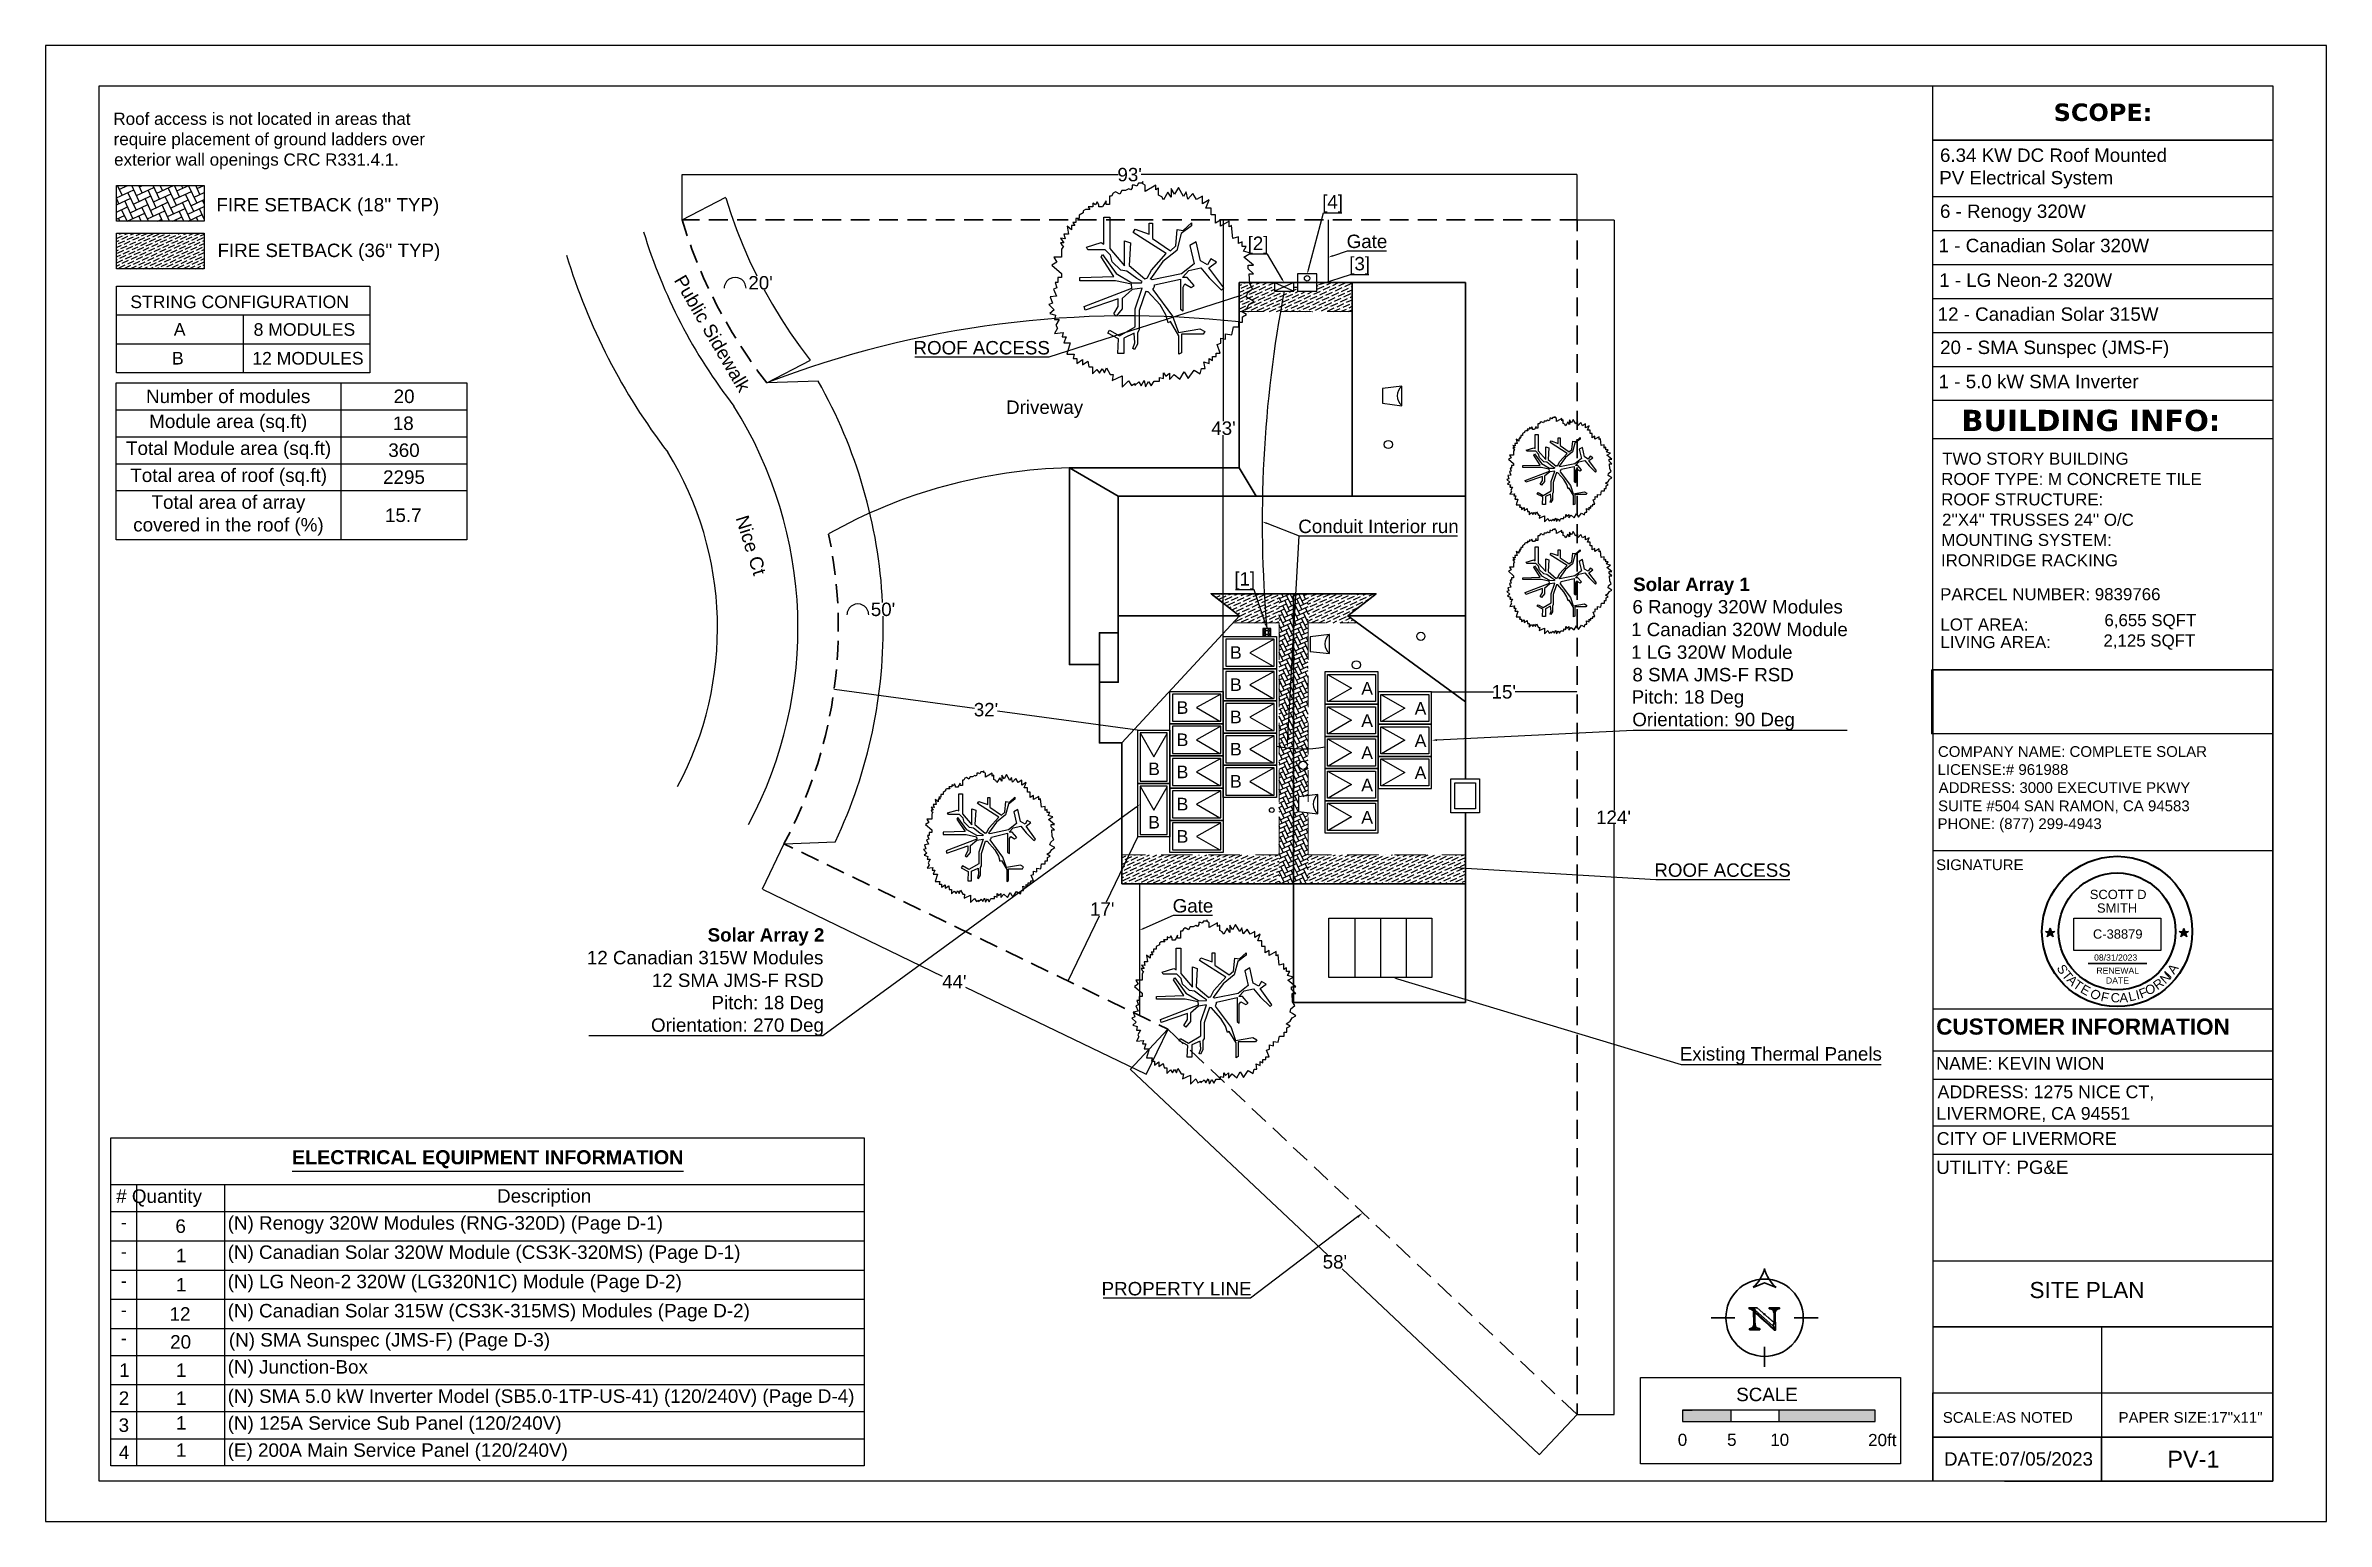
# Model space of a CAD drawing. Header units: millimetres. Extents: x -419 to 20046, y -14642 to 2638.
# Drawn here: x 2136 to 3836, y -9578 to -8478 of the extents above; entities that cross this region are included whole.
import ezdxf

# ---------------------------------------------------------------- set-up
doc = ezdxf.new("R2010")
doc.units = ezdxf.units.MM
doc.layers.add('PDF2_0', color=7, linetype='Continuous', true_color=0x636466)
for name, color, linetype in [('PDF2_PDF2_Geometry', 7, 'Continuous'), ('PDF2_PDF_Geometry', 7, 'Continuous'), ('PDF2_Text', 7, 'Continuous'), ('PDF5_Text', 7, 'Continuous'), ('PDF_Text', 7, 'Continuous')]:
    doc.layers.add(name, color=color, linetype=linetype)
doc.styles.add('PDF Arial', font='arial.ttf')
doc.styles.add('PDF Arial Bold', font='arialbd.ttf')
doc.styles.add('PDF Verdana Bold', font='verdanab.ttf')
doc.styles.get("Standard").update_dxf_attribs({"font": 'arial.ttf'})
picture_1 = doc.add_image_def('image36.png', size_in_pixel=(45, 240))
picture_2 = doc.add_image_def('image15.png', size_in_pixel=(858, 321))

msp = doc.modelspace()

# ---------------------------------------------------------------- texts
at = {"attachment_point": 1}
for s, width, heights, insert, char_height, line_spacing_factor in [('SCOTT D\\P  SMITH', 46.3475, [0], (3660.004, -9107.255), 6.8956, 0.88), ('RENEWAL\\P    DATE', 31.39541, [17.047], (3664.92, -9165.155), 4.597, 0.96)]:
    msp.add_mtext_dynamic_manual_height_columns(s, width=width, gutter_width=4.597, heights=heights, dxfattribs=dict(at, insert=insert, char_height=char_height, line_spacing_factor=line_spacing_factor))
for s, width, insert, char_height in [('C-38879', 41.58956, (3662.345, -9136.748), 6.8956), ('08/31/2023', 38.13279, (3663.202, -9155.42), 4.597)]:
    msp.add_mtext_dynamic_manual_height_columns(s, width=width, gutter_width=4.597, heights=[0], dxfattribs=dict(at, insert=insert, char_height=char_height))
at = {"layer": 'PDF2_Text', "attachment_point": 7}
for s, insert, char_height, style in [('Roof access is not located in areas that', (2186.956, -8537.244), 9.0849, 'PDF Arial'), ('SCOPE:', (3633.067, -8534.459), 12.9996, 'PDF Verdana Bold'), ('require placement of ground ladders over', (2187.138, -8555.024), 9.0849, 'PDF Arial'), ('exterior wall openings CRC R331.4.1.', (2187.501, -8570.281), 9.0849, 'PDF Arial'), ('6.34 KW DC Roof Mounted', (3548.333, -8564.881), 9.99966, 'PDF Arial'), ("93'", (2935.305, -8579.322), 9.9997, 'PDF Arial'), ('PV Electrical System', (3547.788, -8584.536), 9.99966, 'PDF Arial'), ("FIRE SETBACK (18'' TYP)", (2263.789, -8604.698), 9.99966, 'PDF Arial'), ('[4]', (3087.881, -8602.536), 9.9997, 'PDF Arial'), ('6 - Renogy 320W', (3548.333, -8609.511), 9.99966, 'PDF Arial'), ("FIRE SETBACK (36'' TYP)", (2264.606, -8638.664), 9.99966, 'PDF Arial'), ('[2]', (3032.299, -8633.415), 9.9997, 'PDF Arial'), ('Gate', (3106.135, -8629.084), 9.9997, 'PDF Arial'), ('[3]', (3108.042, -8648.581), 9.9997, 'PDF Arial'), ('1 - Canadian Solar 320W', (3547.334, -8632.178), 9.99966, 'PDF Arial'), ("20'", (2660.214, -8659.962), 9.9997, 'PDF Arial'), ('STRING CONFIGURATION', (2199.58, -8673.847), 9.37471, 'PDF Arial'), ('A', (2232.002, -8694.212), 9.375, 'PDF Arial'), ('8 MODULES', (2291.489, -8694.463), 9.3747, 'PDF Arial'), ('ROOF ACCESS', (2783.274, -8708.369), 9.99966, 'PDF Arial'), ('20 - SMA Sunspec (JMS-F)', (3548.424, -8710.956), 9.99966, 'PDF Arial'), ('B', (2230.64, -8715.736), 9.375, 'PDF Arial'), ('12 MODULES', (2290.49, -8715.896), 9.3747, 'PDF Arial'), ('Number of modules', (2211.296, -8744.599), 10.0462, 'PDF Arial'), ('20', (2395.84, -8744.606), 10.0462, 'PDF Arial'), ('1 - 5.0 kW SMA Inverter', (3547.334, -8733.525), 9.99966, 'PDF Arial'), ('Module area (sq.ft)', (2213.657, -8766.097), 10.0462, 'PDF Arial'), ('Driveway', (2852.296, -8755.548), 9.9997, 'PDF Arial'), ('BUILDING INFO:', (3564.317, -8765.56), 15.74948, 'PDF Verdana Bold'), ('18', (2395.204, -8764.677), 10.0462, 'PDF Arial'), ("43'", (3005.235, -8768.316), 9.9997, 'PDF Arial'), ('Total Module area (sq.ft)', (2196.401, -8786.168), 10.0462, 'PDF Arial'), ('360', (2391.844, -8784.755), 10.0462, 'PDF Arial'), ('TWO STORY BUILDING', (3549.968, -8790.543), 8.99967, 'PDF Arial'), ('Total area of roof (sq.ft)', (2199.58, -8806.33), 10.0462, 'PDF Arial'), ('2295', (2387.939, -8804.819), 10.0462, 'PDF Arial'), ('ROOF TYPE: M CONCRETE TILE', (3549.241, -8805.709), 8.99967, 'PDF Arial'), ('Total area of array', (2215.382, -8826.31), 10.0462, 'PDF Arial'), ('ROOF STRUCTURE:', (3549.241, -8820.876), 8.99967, 'PDF Arial'), ('covered in the roof (%)', (2201.76, -8843.202), 10.0462, 'PDF Arial'), ('15.7', (2389.392, -8833.245), 10.0462, 'PDF Arial'), ('Conduit Interior run', (3070.08, -8841.509), 9.99966, 'PDF Arial'), ("2''X4'' TRUSSES 24'' O/C", (3549.877, -8836.043), 8.99967, 'PDF Arial'), ('MOUNTING SYSTEM:', (3549.332, -8851.119), 8.99967, 'PDF Arial'), ('[1]', (3022.4, -8883.53), 9.9997, 'PDF Arial'), ('IRONRIDGE RACKING', (3549.059, -8866.286), 8.99967, 'PDF Arial'), ('Solar Array 1', (3319.651, -8887.599), 9.99966, 'PDF Arial Bold'), ("50'", (2751.487, -8903.357), 9.9997, 'PDF Arial'), ('6 Ranogy 320W Modules', (3319.106, -8904.31), 9.99966, 'PDF Arial'), ('6,655 SQFT', (3670.881, -8913.231), 8.9997, 'PDF Arial'), ('1 Canadian 320W Module', (3318.107, -8918.349), 9.99966, 'PDF Arial'), ('2,125 SQFT', (3670.165, -8928.398), 8.9997, 'PDF Arial'), ('B', (3019.221, -8935.064), 9.375, 'PDF Arial'), ('1 LG 320W Module', (3318.107, -8935.241), 9.99966, 'PDF Arial'), ('B', (3019.221, -8959.04), 9.375, 'PDF Arial'), ('A', (3117.033, -8961.855), 9.375, 'PDF Arial'), ("15'", (3214.119, -8964.841), 9.9997, 'PDF Arial'), ('Pitch: 18 Deg', (3318.561, -8971.516), 9.99966, 'PDF Arial'), ('8 SMA JMS-F RSD', (3319.106, -8952.036), 9.99966, 'PDF Arial'), ("32'", (2828.229, -8978.108), 9.9997, 'PDF Arial'), ('B', (2979.443, -8976.114), 9.375, 'PDF Arial'), ('B', (3019.221, -8983.107), 9.375, 'PDF Arial'), ('A', (3156.812, -8976.75), 9.375, 'PDF Arial'), ('Orientation: 90 Deg', (3319.015, -8988.317), 9.99966, 'PDF Arial'), ('B', (2979.443, -9000.09), 9.375, 'PDF Arial'), ('A', (3117.033, -8985.832), 9.375, 'PDF Arial'), ('A', (3156.812, -9000.726), 9.375, 'PDF Arial'), ('B', (3019.221, -9007.083), 9.375, 'PDF Arial'), ('A', (3117.033, -9009.808), 9.375, 'PDF Arial'), ('COMPANY NAME: COMPLETE SOLAR', (3546.789, -9008.31), 7.99975, 'PDF Arial'), ('B', (2958.191, -9021.796), 9.375, 'PDF Arial'), ('B', (2979.443, -9024.066), 9.375, 'PDF Arial'), ('B', (3019.221, -9031.06), 9.375, 'PDF Arial'), ('A', (3117.033, -9033.784), 9.375, 'PDF Arial'), ('A', (3156.812, -9024.702), 9.375, 'PDF Arial'), ('LICENSE:# 961988', (3546.517, -9021.751), 7.99975, 'PDF Arial'), ('B', (2979.443, -9048.043), 9.375, 'PDF Arial'), ('ADDRESS: 3000 EXECUTIVE PKWY', (3547.334, -9035.197), 7.99975, 'PDF Arial'), ('SUITE #504 SAN RAMON, CA 94583', (3546.88, -9050.17), 7.99975, 'PDF Arial'), ('B', (2958.191, -9061.575), 9.375, 'PDF Arial'), ('A', (3117.033, -9057.851), 9.375, 'PDF Arial'), ("124'", (3292.042, -9058.214), 9.9997, 'PDF Arial'), ('PHONE: (877) 299-4943', (3546.517, -9064.381), 7.99975, 'PDF Arial'), ('B', (2979.443, -9072.11), 9.375, 'PDF Arial'), ('ROOF ACCESS', (3335.453, -9097.71), 9.99966, 'PDF Arial'), ('SIGNATURE', (3545.427, -9092.68), 7.9998, 'PDF Arial'), ("17'", (2914.87, -9126.601), 9.9997, 'PDF Arial'), ('Gate', (2976.446, -9124.32), 9.9997, 'PDF Arial'), ('Solar Array 2', (2629.88, -9148.885), 9.99966, 'PDF Arial Bold'), ('12 Canadian 315W Modules', (2539.879, -9162.924), 9.99966, 'PDF Arial'), ('12 SMA JMS-F RSD', (2588.285, -9179.81), 9.99966, 'PDF Arial'), ("44'", (2804.616, -9180.729), 9.9997, 'PDF Arial'), ('Pitch: 18 Deg', (2632.696, -9199.29), 9.99966, 'PDF Arial'), ('Orientation: 270 Deg', (2587.65, -9216.091), 9.99966, 'PDF Arial'), ('CUSTOMER INFORMATION', (3545.518, -9215.362), 11.99963, 'PDF Arial Bold'), ('Existing Thermal Panels', (3354.434, -9237.525), 9.99966, 'PDF Arial'), ('NAME: KEVIN WION', (3545.518, -9241.558), 9.49966, 'PDF Arial'), ('ADDRESS: 1275 NICE CT,', (3546.517, -9264.346), 9.49966, 'PDF Arial'), ('LIVERMORE, CA 94551', (3545.608, -9280.42), 9.49966, 'PDF Arial'), ('CITY OF LIVERMORE', (3545.881, -9297.503), 9.49966, 'PDF Arial'), ('ELECTRICAL EQUIPMENT INFORMATION', (2320.097, -9314.832), 10.49965, 'PDF Arial Bold'), ('UTILITY: PG&E', (3545.518, -9319.188), 9.99966, 'PDF Arial'), ('# Quantity', (2189.045, -9343.615), 10.0462, 'PDF Arial'), ('Description', (2472.945, -9343.451), 10.0462, 'PDF Arial'), ('-', (2192.405, -9359.988), 10.046, 'PDF Arial'), ('6', (2233.183, -9363.083), 10.046, 'PDF Arial'), ('(N) Renogy 320W Modules (RNG-320D) (Page D-1)', (2272.144, -9363.595), 10.0462, 'PDF Arial'), ('-', (2192.405, -9381.784), 10.046, 'PDF Arial'), ('1', (2233.637, -9384.8), 10.046, 'PDF Arial'), ('(N) Canadian Solar 320W Module (CS3K-320MS) (Page D-1)', (2272.144, -9385.392), 10.0462, 'PDF Arial'), ("58'", (3088.244, -9389.693), 9.9997, 'PDF Arial'), ('-', (2192.405, -9403.581), 10.046, 'PDF Arial'), ('1', (2233.637, -9406.596), 10.046, 'PDF Arial'), ('(N) LG Neon-2 320W (LG320N1C) Module (Page D-2)', (2272.144, -9407.188), 10.0462, 'PDF Arial'), ('PROPERTY LINE', (2923.498, -9409.673), 9.99966, 'PDF Arial'), ('SITE PLAN', (3615.085, -9411.705), 11.9996, 'PDF Arial'), ('(N) Canadian Solar 315W (CS3K-315MS) Modules (Page D-2)', (2272.144, -9428.985), 10.0462, 'PDF Arial'), ('-', (2192.405, -9425.287), 10.046, 'PDF Arial'), ('12', (2228.824, -9428.393), 10.0462, 'PDF Arial'), ('-', (2192.405, -9446.266), 10.046, 'PDF Arial'), ('20', (2229.278, -9449.362), 10.0462, 'PDF Arial'), ('(N) SMA Sunspec (JMS-F) (Page D-3)', (2273.053, -9450.691), 10.0462, 'PDF Arial'), ('1', (2191.315, -9470.26), 10.046, 'PDF Arial'), ('1', (2233.637, -9470.26), 10.046, 'PDF Arial'), ('(N) Junction-Box', (2272.144, -9470.852), 10.0462, 'PDF Arial'), ('2', (2190.952, -9491.149), 10.046, 'PDF Arial'), ('1', (2233.637, -9491.149), 10.046, 'PDF Arial'), ('(N) SMA 5.0 kW Inverter Model (SB5.0-1TP-US-41) (120/240V) (Page D-4)', (2272.144, -9492.649), 10.0462, 'PDF Arial'), ('SCALE', (3396.484, -9488.504), 9.9997, 'PDF Arial'), ('3', (2190.861, -9511.398), 10.046, 'PDF Arial'), ('1', (2233.637, -9509.585), 10.046, 'PDF Arial'), ('(N) 125A Service Sub Panel (120/240V)', (2272.144, -9512.72), 10.0462, 'PDF Arial'), ('0', (3352.89, -9521.819), 9.085, 'PDF Arial'), ('5', (3389.672, -9521.819), 9.085, 'PDF Arial'), ('10', (3421.822, -9521.819), 9.0849, 'PDF Arial'), ('20ft', (3494.75, -9522), 9.0849, 'PDF Arial'), ('4', (2191.043, -9531.472), 10.046, 'PDF Arial'), ('1', (2233.637, -9529.837), 10.046, 'PDF Arial'), ('(E) 200A Main Service Panel (120/240V)', (2272.144, -9532.882), 10.0462, 'PDF Arial'), ('DATE:07/05/2023', (3551.33, -9536.554), 9.99966, 'PDF Arial'), ('PV-1', (3717.801, -9537.83), 12.4996, 'PDF Arial')]:
    msp.add_mtext(s, dxfattribs=dict(at, insert=insert, char_height=char_height, style=style))
at = {"layer": 'PDF2_Text', "attachment_point": 7, "style": 'PDF Arial'}
for s, insert, char_height, rotation in [('Public Sidewalk', (2604.304, -8652.884), 9.99966, 300.206822), ('Nice Ct', (2650.424, -8830.128), 9.9997, 287.430041)]:
    msp.add_mtext(s, dxfattribs=dict(at, insert=insert, char_height=char_height, rotation=rotation))
at = {"layer": 'PDF5_Text', "attachment_point": 7, "style": 'PDF Arial'}
for s, insert, char_height in [('1 - LG Neon-2 320W', (3547.737, -8657.989), 9.99966), ('12 - Canadian Solar 315W', (3546.592, -8683.328), 9.99966), ('PARCEL NUMBER: 9839766', (3548.464, -8891.572), 8.99967), ('LOT AREA:', (3548.638, -8914.145), 8.9997), ('LIVING AREA:', (3548.618, -8927.244), 8.99967)]:
    msp.add_mtext(s, dxfattribs=dict(at, insert=insert, char_height=char_height))
at = {"layer": 'PDF_Text', "insert": (3550.419, -9504.626), "char_height": 7.99975, "attachment_point": 7, "style": 'PDF Arial'}
msp.add_mtext('SCALE:AS NOTED           PAPER SIZE:17"x11"', dxfattribs=at)

# ---------------------------------------------------------------- blocks, each defined once
blk = doc.blocks.new('star')
h = blk.add_hatch(color=256)
h.dxf.hatch_style = 1
h.paths.add_polyline_path([(116.5, 62.57), (116.86, 62.57), (116.68, 63.12)])
h.paths.add_polyline_path([(116.68, 62.02), (116.97, 62.23), (116.86, 62.57), (116.5, 62.57), (116.39, 62.23)])
h.paths.add_polyline_path([(116.5, 62.57), (115.92, 62.57), (116.39, 62.23)])
h.paths.add_polyline_path([(116.39, 62.23), (116.21, 61.67), (116.68, 62.02)])
h.paths.add_polyline_path([(116.68, 62.02), (117.15, 61.67), (116.97, 62.23)])
h.paths.add_polyline_path([(116.97, 62.23), (117.44, 62.57), (116.86, 62.57)])
for p, q in [((116.21, 61.67), (116.68, 63.12)), ((116.68, 63.12), (117.15, 61.67)), ((115.92, 62.57), (117.44, 62.57)), ((117.15, 61.67), (115.92, 62.57)), ((117.44, 62.57), (116.21, 61.67))]:
    blk.add_line(p, q)
blk = doc.blocks.new('a')
at = {"color": 1, "char_height": 15, "attachment_point": 1}
for s, insert, rotation in [('{\\C256;S}', (169, 149), 301.8504), ('{\\C256;T}', (176.1, 138.5), 308.5602), ('{\\C256;A}', (182.8, 131.2), 313.9392), ('{\\C256;T}', (190.6, 123.2), 324.7462), ('{\\C256;E}', (201.4, 115.5), 330.0103), ('{\\C256;O}', (299, 112.2), 12.6875), ('{\\C256;R}', (311.3, 116.8), 36.4598), ('{\\C256;N}', (322.6, 125.5), 43.0781), ('{\\C256;I}', (344.8, 127.8), 227.4846), ('{\\C256;A}', (335, 138.5), 54.6588), ('{\\C256;O}', (218.6, 109.1), 319.6464), ('{\\C256;A}', (258.4, 100.3), 1.6689), ('{\\C256;L}', (271.7, 101.5), 12.6875), ('{\\C256;I}', (283.7, 104.3), 13.6115), ('{\\C256;F}', (288.3, 105.4), 21.5682)]:
    blk.add_mtext_dynamic_manual_height_columns(s, width=30.733, gutter_width=125, heights=[0], dxfattribs=dict(at, insert=insert, rotation=rotation))
at = {"color": 1, "insert": (244.5, 100.5), "char_height": 15, "attachment_point": 1}
blk.add_mtext_dynamic_manual_height_columns('{\\C256;C}', width=30.733, gutter_width=125, heights=[0], dxfattribs=at)
blk = doc.blocks.new('1')
at = {"color": 1, "xscale": 0.1018808021228187, "yscale": 0.1018808021228187, "zscale": 0.1018808021228187}
blk.add_blockref('a', (510.97, 81.39), dxfattribs=at)
at = {"color": 1, "insert": (534.46, 91.84), "char_height": 1.528, "attachment_point": 1, "rotation": 347.3366}
blk.add_mtext_dynamic_manual_height_columns('{\\C256;F}', width=1.5282, gutter_width=12.74, heights=[0], dxfattribs=at)

# ---------------------------------------------------------------- linework, layer by layer
at = {"lineweight": 30}
msp.add_line((3658.736, -9162.066), (3702.519, -9162.066), dxfattribs=at)
at = {"lineweight": 35}
for radius in [56, 43.581]:
    msp.add_circle((3680.341, -9138.291), radius, dxfattribs=at)
at = {"layer": 'PDF2_0', "color": 7, "lineweight": 25}
for p, q in [((3500.108, -9495.054), (3464.416, -9495.054)), ((3500.108, -9503.591), (3500.108, -9495.054)), ((3464.416, -9503.591), (3500.108, -9503.591))]:
    msp.add_line(p, q, dxfattribs=at)
for points in [[(2136.461, -8478.063), (2136.461, -9577.972), (3836.32, -9577.972), (3836.32, -8478.063)], [(3796.36, -8548.538), (3542.884, -8548.538)], [(3796.36, -8548.538), (3796.36, -8742.528), (3542.884, -8742.528), (3542.884, -8548.538)], [(2189.227, -8582.232), (2254.707, -8582.232), (2254.707, -8608.933), (2189.227, -8608.933)], [(2189.227, -8617.742), (2254.707, -8617.742), (2254.707, -8644.352), (2189.227, -8644.352)], [(3083.975, -8654.706), (3083.975, -8648.257), (3069.444, -8648.257), (3069.444, -8654.706)], [(3066.811, -8661.154), (3066.811, -8654.706), (3052.28, -8654.706), (3052.28, -8661.154)], [(3083.975, -8661.154), (3083.975, -8654.706), (3069.444, -8654.706), (3069.444, -8661.154)], [(2450.422, -8846.515), (2189.045, -8846.515), (2189.045, -8729.359), (2450.422, -8729.359)], [(3147.276, -8746.433), (3147.276, -8731.993), (3132.836, -8733.718), (3132.836, -8744.616)], [(3043.652, -8918.444), (3049.646, -8918.444), (3049.646, -8912.45), (3043.652, -8912.45)], [(3045.468, -8916.718), (3047.92, -8916.718), (3047.92, -8914.266), (3045.468, -8914.266)], [(3093.33, -8931.249), (3093.33, -8916.9), (3078.98, -8918.626), (3078.98, -8929.524)], [(3542.884, -8990.918), (3542.884, -8943.328), (3796.36, -8943.328), (3796.36, -8990.918)], [(3183.785, -9024.43), (3205.037, -9024.43), (3205.037, -9049.859), (3183.785, -9049.859)], [(3084.702, -9050.676), (3084.702, -9036.236), (3070.262, -9038.053), (3070.262, -9048.951)], [(3186.873, -9027.518), (3202.04, -9027.518), (3202.04, -9046.862), (3186.873, -9046.862)], [(3092.966, -9128.417), (3169.527, -9128.417), (3169.527, -9172.556), (3092.966, -9172.556)], [(2746.583, -9536.558), (2185.14, -9536.558), (2185.14, -9292.073), (2746.583, -9292.073)], [(3325.191, -9470.805), (3518.817, -9470.805), (3518.817, -9535.014), (3325.191, -9535.014)]]:
    msp.add_lwpolyline(points, close=True, dxfattribs=at)
for points in [[(3542.884, -8943.328), (3542.884, -8508.033)], [(2610.808, -8608.025), (2610.808, -8574.058)], [(2610.99, -8574.24), (2935.759, -8574.24)], [(3277.692, -8574.24), (2952.924, -8574.24)], [(3277.874, -8608.025), (3277.874, -8574.058)], [(2610.899, -8608.025), (2643.412, -8591.132)], [(2643.322, -8591.405), (2647.136, -8603.302), (2651.404, -8615.199), (2656.036, -8626.824), (2661.122, -8638.358), (2666.571, -8649.711)], [(3542.884, -8590.497), (3796.36, -8590.497)], [(3014.045, -8608.025), (3013.954, -8608.025)], [(3014.136, -8608.206), (3014.136, -8758.058)], [(3077.618, -8644.806), (3088.789, -8602.575), (3102.502, -8602.575)], [(3092.422, -8608.025), (3092.422, -8654.706)], [(3277.965, -8608.025), (3305.574, -8608.025)], [(3305.392, -8608.206), (3305.392, -9048.133)], [(3542.884, -8615.835), (3796.36, -8615.835)], [(3057.729, -8651.618), (3047.012, -8633.454), (3033.298, -8633.454)], [(3095.782, -8634.725), (3106.771, -8630.911), (3106.862, -8630.911), (3135.833, -8630.911)], [(3087.427, -8655.523), (3108.951, -8648.53), (3122.664, -8648.53)], [(3542.884, -8641.174), (3796.36, -8641.174)], [(2671.93, -8660.064), (2678.105, -8670.962), (2684.644, -8681.77), (2691.456, -8692.214), (2698.721, -8702.476), (2706.259, -8712.466)], [(3026.396, -8664.605), (2884.264, -8710.196), (2884.174, -8710.196), (2784.364, -8710.196)], [(3066.811, -8654.706), (3052.28, -8661.154)], [(3052.28, -8654.706), (3066.811, -8661.154)], [(3542.884, -8666.512), (3796.36, -8666.512)], [(3542.884, -8691.851), (3796.36, -8691.851)], [(2712.435, -8728.087), (2674.109, -8729.45), (2706.532, -8712.557)], [(3542.884, -8717.189), (3796.36, -8717.189)], [(2356.515, -8729.359), (2356.515, -8846.515)], [(2189.045, -8749.521), (2450.422, -8749.521)], [(2189.045, -8769.592), (2450.422, -8769.592)], [(3014.136, -8918.262), (3014.136, -8768.502)], [(3542.884, -8770.863), (3796.36, -8770.863)], [(2189.045, -8789.663), (2450.422, -8789.663)], [(2189.045, -8809.734), (2450.422, -8809.734)], [(3046.558, -8834.073), (3070.716, -8843.337), (3070.807, -8843.337), (3188.69, -8843.337)], [(3062.088, -8998.001), (3070.716, -8843.337)], [(3045.559, -8909.09), (3037.113, -8883.569), (3023.399, -8883.569)], [(3014.045, -8918.444), (3013.954, -8918.444)], [(3043.652, -8913.721), (3044.923, -8913.721), (3044.923, -8912.45)], [(3043.652, -8916.718), (3044.923, -8916.718), (3044.923, -8914.266), (3043.652, -8914.266)], [(3044.923, -8918.444), (3044.923, -8917.263), (3043.652, -8917.263)], [(3045.468, -8912.45), (3045.468, -8913.721), (3047.92, -8913.721), (3047.92, -8912.45)], [(3047.92, -8918.444), (3047.92, -8917.263), (3045.468, -8917.263), (3045.468, -8918.444)], [(3049.646, -8913.721), (3048.465, -8913.721), (3048.465, -8912.45)], [(3049.646, -8916.718), (3048.465, -8916.718), (3048.465, -8914.266), (3049.646, -8914.266)], [(3048.465, -8918.444), (3048.465, -8917.263), (3049.646, -8917.263)], [(2724.241, -8957.587), (2724.241, -8957.496)], [(2724.423, -8957.678), (2828.683, -8971.846)], [(2950.199, -8988.284), (2845.848, -8974.207)], [(3169.436, -8959.767), (3169.436, -8959.585)], [(3169.618, -8959.767), (3215.572, -8959.767)], [(3277.692, -8959.767), (3231.738, -8959.767)], [(3277.874, -8959.767), (3277.874, -8959.585)], [(2950.381, -8988.284), (2950.381, -8988.102)], [(3173.25, -8995.549), (3319.651, -8988.375), (3479.038, -8988.375)], [(2949.109, -9045.863), (2715.614, -9216.149), (2541.423, -9216.149)], [(3305.392, -9498.232), (3305.392, -9058.305)], [(2686.733, -9073.018), (2670.386, -9106.803)], [(2686.824, -9072.927), (2725.15, -9071.474)], [(2950.29, -9068.023), (2926.859, -9116.429)], [(2950.381, -9067.932), (2950.562, -9067.932)], [(3191.051, -9090.818), (3336.543, -9099.537), (3436.444, -9099.537)], [(3542.975, -9077.831), (3796.45, -9077.831)], [(2670.658, -9106.712), (2804.707, -9171.557)], [(2951.743, -9102.716), (2951.743, -9200.982)], [(2898.614, -9175.098), (2921.954, -9126.692)], [(2955.103, -9135.955), (2977.172, -9126.147), (3006.143, -9126.147)], [(3112.129, -9128.417), (3112.129, -9172.556)], [(3131.383, -9128.417), (3131.383, -9172.556)], [(3150.546, -9128.417), (3150.546, -9172.556)], [(2898.523, -9175.28), (2898.705, -9175.28)], [(3143.916, -9173.645), (3355.524, -9237.491), (3504.558, -9237.491)], [(2956.375, -9244.757), (2822.326, -9180.003)], [(2972.813, -9211.154), (2944.659, -9241.124)], [(2972.813, -9211.244), (2956.466, -9245.029)], [(2944.931, -9241.124), (3091.786, -9379.35)], [(2185.14, -9326.948), (2746.583, -9326.948)], [(2204.303, -9326.948), (2204.303, -9536.558)], [(2269.692, -9326.948), (2269.692, -9536.558)], [(2320.097, -9316.867), (2417.001, -9316.867), (2611.807, -9316.867)], [(2185.14, -9347.11), (2746.583, -9347.11)], [(3114.218, -9351.106), (3034.57, -9411.5), (3034.479, -9411.5), (2924.588, -9411.5)], [(2185.14, -9368.815), (2746.583, -9368.815)], [(2185.14, -9390.612), (2746.583, -9390.612)], [(3249.72, -9528.112), (3102.775, -9389.795)], [(2185.14, -9412.409), (2746.583, -9412.409)], [(2185.14, -9434.205), (2746.583, -9434.205)], [(2185.14, -9454.276), (2746.583, -9454.276)], [(2185.14, -9476.073), (2746.583, -9476.073)], [(2185.14, -9496.144), (2746.583, -9496.144)], [(3277.874, -9498.414), (3249.72, -9528.294)], [(3277.965, -9498.414), (3305.574, -9498.414)], [(3428.361, -9503.591), (3428.361, -9495.054), (3356.432, -9495.054), (3356.432, -9503.591), (3464.416, -9503.591)], [(3464.416, -9495.054), (3392.397, -9495.054), (3356.432, -9495.054), (3363.607, -9495.054)], [(3392.397, -9495.054), (3392.397, -9503.591)], [(2185.14, -9516.396), (2746.583, -9516.396)]]:
    msp.add_lwpolyline(points, dxfattribs=at)
at = {"layer": 'PDF2_0', "color": 132, "lineweight": 25, "true_color": 0x00c1c1}
for points in [[(2193.404, -8589.498), (2190.044, -8582.232)], [(2191.406, -8585.138), (2197.673, -8582.232)], [(2195.766, -8583.14), (2195.311, -8582.232)], [(2206.21, -8594.22), (2200.67, -8582.232)], [(2204.212, -8589.861), (2217.199, -8583.776)], [(2208.48, -8587.772), (2205.937, -8582.232)], [(2206.482, -8583.413), (2209.025, -8582.232)], [(2221.286, -8592.404), (2216.563, -8582.232)], [(2219.288, -8588.135), (2231.73, -8582.232)], [(2223.556, -8586.046), (2221.831, -8582.232)], [(2234, -8597.126), (2227.915, -8584.048)], [(2236.362, -8590.678), (2232.456, -8582.232)], [(2234.364, -8586.319), (2243.082, -8582.232)], [(2238.632, -8584.321), (2237.724, -8582.232)], [(2249.076, -8595.31), (2242.991, -8582.323)], [(2251.438, -8588.953), (2248.35, -8582.232)], [(2249.44, -8584.593), (2254.435, -8582.232)], [(2253.799, -8582.595), (2253.617, -8582.232)], [(2189.227, -8591.496), (2202.123, -8585.502)], [(2189.227, -8596.763), (2199.852, -8591.859)], [(2191.134, -8595.946), (2189.227, -8591.859)], [(2189.227, -8602.121), (2197.491, -8598.216)], [(2197.128, -8608.933), (2193.132, -8600.305)], [(2201.578, -8606.935), (2195.493, -8593.857)], [(2203.848, -8600.577), (2197.764, -8587.5)], [(2199.489, -8602.575), (2212.567, -8596.491)], [(2201.85, -8596.218), (2214.928, -8590.133)], [(2213.021, -8608.933), (2208.208, -8598.489)], [(2216.654, -8605.209), (2210.569, -8592.131)], [(2212.295, -8607.207), (2225.373, -8601.122)], [(2218.924, -8598.852), (2212.84, -8585.774)], [(2214.565, -8600.85), (2227.643, -8594.765)], [(2216.926, -8594.493), (2230.004, -8588.408)], [(2228.914, -8608.933), (2223.284, -8596.763)], [(2231.73, -8603.484), (2225.645, -8590.406)], [(2227.371, -8605.482), (2240.449, -8599.397)], [(2229.641, -8599.124), (2242.719, -8593.039)], [(2232.002, -8592.767), (2245.08, -8586.682)], [(2244.445, -8608.115), (2238.36, -8595.038)], [(2246.806, -8601.758), (2240.721, -8588.68)], [(2242.447, -8603.756), (2254.707, -8598.035)], [(2244.717, -8597.399), (2254.707, -8592.767)], [(2247.078, -8591.041), (2254.707, -8587.5)], [(2254.707, -8607.298), (2251.165, -8599.669)], [(2254.707, -8595.946), (2253.436, -8593.312)], [(2189.227, -8607.389), (2195.13, -8604.573)], [(2191.86, -8608.933), (2190.861, -8606.662)], [(2197.309, -8608.933), (2210.297, -8602.848)], [(2207.754, -8608.933), (2205.937, -8604.937)], [(2220.014, -8608.933), (2223.011, -8607.48)], [(2223.647, -8608.933), (2221.013, -8603.211)], [(2231.367, -8608.933), (2238.087, -8605.754)], [(2234.273, -8608.933), (2233.728, -8607.843)], [(2239.54, -8608.933), (2236.089, -8601.395)], [(2242.81, -8608.933), (2253.163, -8604.029)], [(2250.166, -8608.933), (2248.804, -8606.117)], [(3057.365, -8892.651), (3055.821, -8889.291)], [(3056.185, -8890.108), (3063.814, -8886.566)], [(3058.819, -8888.837), (3057.729, -8886.566)], [(3065.085, -8895.467), (3061.361, -8887.656)], [(3063.814, -8892.833), (3066.629, -8891.562), (3071.624, -8889.2)], [(3066.447, -8891.652), (3064.086, -8886.566)], [(3065.267, -8889.019), (3066.629, -8888.383), (3070.625, -8886.566)], [(3067.81, -8887.838), (3067.265, -8886.566)], [(3074.076, -8894.468), (3070.443, -8886.566)], [(3072.895, -8891.834), (3077.436, -8889.745)], [(3075.529, -8890.653), (3073.622, -8886.566)], [(3074.258, -8888.02), (3077.436, -8886.566)], [(3076.892, -8886.748), (3076.801, -8886.566)], [(3055.821, -8893.469), (3062.633, -8890.29)], [(3055.821, -8896.647), (3061.18, -8894.104)], [(3056.003, -8896.557), (3055.821, -8896.102)], [(3055.821, -8899.826), (3059.818, -8897.919)], [(3055.821, -8903.005), (3058.455, -8901.733)], [(3059.454, -8910.815), (3055.821, -8902.914)], [(3055.821, -8906.183), (3057.002, -8905.548)], [(3060.907, -8907.001), (3057.184, -8899.1)], [(3058.274, -8908.181), (3066.084, -8904.549)], [(3062.27, -8903.096), (3058.637, -8895.285)], [(3059.636, -8904.367), (3066.629, -8901.098), (3067.446, -8900.734)], [(3063.632, -8899.281), (3059.999, -8891.471)], [(3061.089, -8900.553), (3066.629, -8897.919), (3068.899, -8896.829)], [(3062.451, -8896.738), (3066.629, -8894.74), (3070.262, -8893.015)], [(3067.174, -8913.54), (3066.629, -8912.45), (3063.45, -8905.729)], [(3068.536, -8909.725), (3066.629, -8905.638), (3064.903, -8901.915)], [(3069.898, -8905.911), (3066.629, -8898.827), (3066.266, -8898.101)], [(3067.265, -8907.182), (3075.166, -8903.459)], [(3071.352, -8902.097), (3067.628, -8894.286)], [(3068.718, -8903.277), (3076.528, -8899.644)], [(3072.714, -8898.282), (3069.081, -8890.472)], [(3070.08, -8899.463), (3077.436, -8896.102)], [(3071.442, -8895.648), (3077.436, -8892.924)], [(3076.165, -8912.541), (3072.532, -8904.73)], [(3077.436, -8908.363), (3073.894, -8900.916)], [(3077.436, -8901.461), (3075.348, -8897.011)], [(3076.347, -8906.093), (3077.436, -8905.638)], [(3077.436, -8894.649), (3076.71, -8893.196)], [(3058.092, -8914.63), (3055.821, -8909.725)], [(3055.821, -8915.719), (3063.269, -8912.177)], [(3055.821, -8918.898), (3061.906, -8915.992)], [(3056.73, -8918.444), (3055.821, -8916.537)], [(3055.821, -8922.077), (3060.544, -8919.806)], [(3055.821, -8925.255), (3059.091, -8923.621)], [(3056.911, -8911.996), (3064.722, -8908.363)], [(3061.543, -8928.888), (3057.91, -8921.078)], [(3062.996, -8925.074), (3059.273, -8917.263)], [(3060.362, -8926.254), (3066.629, -8923.348), (3068.173, -8922.622)], [(3064.358, -8921.259), (3060.726, -8913.358)], [(3061.725, -8922.44), (3066.629, -8920.17), (3069.535, -8918.807)], [(3065.721, -8917.445), (3062.088, -8909.544)], [(3063.087, -8918.626), (3066.629, -8916.991), (3070.988, -8914.993)], [(3064.54, -8914.811), (3066.629, -8913.812), (3072.351, -8911.178)], [(3069.172, -8931.704), (3066.629, -8926.073), (3065.539, -8923.802)], [(3065.902, -8910.997), (3066.629, -8910.634), (3073.713, -8907.273)], [(3070.625, -8927.798), (3066.992, -8919.988)], [(3071.987, -8923.984), (3068.355, -8916.173)], [(3069.354, -8925.255), (3077.255, -8921.623)], [(3073.35, -8920.17), (3069.717, -8912.359)], [(3070.807, -8921.441), (3077.436, -8918.353)], [(3074.803, -8916.355), (3071.17, -8908.545)], [(3072.169, -8917.536), (3077.436, -8915.174)], [(3073.531, -8913.721), (3077.436, -8911.996)], [(3077.436, -8928.797), (3074.621, -8922.803)], [(3074.984, -8909.907), (3077.436, -8908.817)], [(3077.436, -8921.986), (3075.983, -8918.989)], [(3055.821, -8928.434), (3057.729, -8927.526)], [(3058.819, -8936.517), (3055.821, -8930.16)], [(3055.821, -8931.613), (3056.366, -8931.34)], [(3057.365, -8940.331), (3055.821, -8936.971)], [(3055.821, -8941.149), (3062.633, -8937.97)], [(3056.185, -8937.788), (3063.995, -8934.065)], [(3060.181, -8932.703), (3056.548, -8924.892)], [(3057.547, -8933.974), (3065.357, -8930.25)], [(3058.909, -8930.069), (3066.629, -8926.527), (3066.811, -8926.436)], [(3063.632, -8946.961), (3059.999, -8939.151)], [(3064.994, -8943.147), (3061.361, -8935.336)], [(3062.451, -8944.327), (3066.629, -8942.42), (3070.262, -8940.695)], [(3066.447, -8939.332), (3062.815, -8931.522)], [(3063.814, -8940.513), (3066.629, -8939.242), (3071.624, -8936.88)], [(3066.629, -8932.884), (3064.177, -8927.707)], [(3065.176, -8936.699), (3066.629, -8936.063), (3073.077, -8933.066)], [(3067.81, -8935.518), (3066.629, -8932.884), (3074.439, -8929.251)], [(3067.991, -8929.07), (3075.802, -8925.437)], [(3072.714, -8945.962), (3069.081, -8938.152)], [(3074.076, -8942.148), (3070.443, -8934.246)], [(3071.442, -8943.328), (3077.436, -8940.604)], [(3075.438, -8938.243), (3071.806, -8930.432)], [(3072.895, -8939.514), (3077.436, -8937.425)], [(3076.892, -8934.428), (3073.259, -8926.618)], [(3074.258, -8935.7), (3077.436, -8934.246)], [(3075.62, -8931.885), (3077.436, -8931.068)], [(3077.436, -8942.42), (3076.71, -8940.876)], [(3077.073, -8927.98), (3077.436, -8927.889)], [(3055.821, -8944.327), (3061.18, -8941.784)], [(3056.003, -8944.237), (3055.821, -8943.782)], [(3055.821, -8947.506), (3059.818, -8945.599)], [(3055.821, -8950.685), (3058.455, -8949.413)], [(3059.454, -8958.495), (3055.821, -8950.594)], [(3055.821, -8953.863), (3057.002, -8953.228)], [(3058.092, -8962.31), (3055.821, -8957.405)], [(3056.821, -8959.676), (3064.722, -8956.043)], [(3060.817, -8954.59), (3057.184, -8946.779)], [(3058.274, -8955.861), (3066.084, -8952.229)], [(3062.27, -8950.776), (3058.637, -8942.965)], [(3059.636, -8952.047), (3066.629, -8948.778), (3067.446, -8948.414)], [(3060.998, -8948.233), (3066.629, -8945.599), (3068.899, -8944.509)], [(3065.721, -8965.034), (3062.088, -8957.224)], [(3067.083, -8961.22), (3066.629, -8960.13), (3063.45, -8953.409)], [(3068.536, -8957.405), (3066.629, -8953.318), (3064.903, -8949.595)], [(3065.902, -8958.677), (3066.629, -8958.314), (3073.713, -8954.953)], [(3069.898, -8953.591), (3066.629, -8946.507), (3066.266, -8945.78)], [(3067.265, -8954.772), (3075.166, -8951.139)], [(3071.261, -8949.777), (3067.628, -8941.966)], [(3068.718, -8950.957), (3076.528, -8947.324)], [(3070.08, -8947.143), (3077.436, -8943.782)], [(3074.803, -8964.035), (3071.079, -8956.225)], [(3076.165, -8960.221), (3072.532, -8952.41)], [(3077.436, -8956.043), (3073.894, -8948.505)], [(3074.984, -8957.587), (3077.436, -8956.497)], [(3077.436, -8949.232), (3075.257, -8944.691)], [(3076.347, -8953.773), (3077.436, -8953.318)], [(3055.821, -8963.309), (3063.269, -8959.857)], [(3055.821, -8966.487), (3061.906, -8963.672)], [(3056.639, -8966.124), (3055.821, -8964.217)], [(3055.821, -8969.666), (3060.544, -8967.486)], [(3055.821, -8972.845), (3059.091, -8971.301)], [(3055.821, -8976.023), (3057.729, -8975.206)], [(3060.181, -8980.383), (3056.457, -8972.572)], [(3061.543, -8976.568), (3057.91, -8968.758)], [(3058.909, -8977.749), (3066.629, -8974.207), (3066.811, -8974.116)], [(3062.905, -8972.754), (3059.273, -8964.943)], [(3060.362, -8973.934), (3066.629, -8971.028), (3068.173, -8970.302)], [(3064.358, -8968.939), (3060.726, -8961.038)], [(3061.725, -8970.12), (3066.629, -8967.849), (3069.535, -8966.487)], [(3063.087, -8966.306), (3066.629, -8964.671), (3070.988, -8962.673)], [(3064.54, -8962.491), (3066.629, -8961.492), (3072.351, -8958.858)], [(3069.172, -8979.384), (3066.629, -8973.753), (3065.539, -8971.482)], [(3070.625, -8975.478), (3066.901, -8967.668)], [(3067.991, -8976.75), (3075.802, -8973.117)], [(3071.987, -8971.664), (3068.355, -8963.853)], [(3069.354, -8972.935), (3077.164, -8969.212)], [(3073.35, -8967.849), (3069.717, -8960.039)], [(3070.807, -8969.121), (3077.436, -8966.033)], [(3072.169, -8965.216), (3077.436, -8962.854), (3077.346, -8962.854)], [(3076.892, -8982.108), (3073.168, -8974.298)], [(3073.531, -8961.401), (3077.436, -8959.676)], [(3077.436, -8976.477), (3074.621, -8970.483)], [(3077.436, -8969.666), (3075.983, -8966.669)], [(3058.728, -8984.197), (3055.821, -8977.84)], [(3055.821, -8979.202), (3056.366, -8979.02)], [(3057.365, -8988.011), (3055.821, -8984.651)], [(3055.821, -8988.738), (3062.633, -8985.65)], [(3055.821, -8991.917), (3061.18, -8989.464)], [(3056.003, -8991.826), (3055.821, -8991.462)], [(3056.185, -8985.468), (3063.995, -8981.745)], [(3057.547, -8981.563), (3065.357, -8977.93)], [(3062.27, -8998.455), (3058.546, -8990.645)], [(3063.632, -8994.641), (3059.999, -8986.831)], [(3060.998, -8995.913), (3066.629, -8993.279), (3068.809, -8992.189)], [(3064.994, -8990.827), (3061.361, -8983.016)], [(3062.451, -8992.007), (3066.629, -8990.1), (3070.262, -8988.375)], [(3066.447, -8987.012), (3062.724, -8979.202)], [(3063.814, -8988.193), (3066.629, -8986.921), (3071.624, -8984.56)], [(3066.629, -8980.564), (3064.177, -8975.297)], [(3065.176, -8984.379), (3066.629, -8983.743), (3072.986, -8980.746)], [(3067.81, -8983.198), (3066.629, -8980.564), (3074.439, -8976.931)], [(3066.629, -8980.564), (3066.629, -8980.564)], [(3071.261, -8997.456), (3067.628, -8989.646)], [(3072.714, -8993.642), (3068.99, -8985.741)], [(3070.08, -8994.823), (3077.436, -8991.372)], [(3074.076, -8989.828), (3070.443, -8981.926)], [(3071.442, -8991.008), (3077.436, -8988.193)], [(3075.438, -8985.922), (3071.806, -8978.112)], [(3072.895, -8987.194), (3077.436, -8985.014)], [(3074.258, -8983.38), (3077.436, -8981.836)], [(3075.62, -8979.474), (3077.436, -8978.657)], [(3077.436, -8990.1), (3076.71, -8988.556)], [(3077.073, -8975.66), (3077.436, -8975.478)], [(3055.821, -8995.095), (3059.818, -8993.279)], [(3059.454, -9006.175), (3055.821, -8998.274), (3058.364, -8997.093)], [(3055.821, -9001.453), (3057.002, -9000.908)], [(3058.092, -9009.99), (3055.821, -9005.085)], [(3055.821, -9010.989), (3063.269, -9007.537)], [(3056.821, -9007.356), (3064.631, -9003.723)], [(3060.817, -9002.27), (3057.184, -8994.459)], [(3058.274, -9003.541), (3066.084, -8999.909)], [(3059.636, -8999.727), (3066.629, -8996.457), (3067.446, -8996.003)], [(3064.358, -9016.619), (3060.635, -9008.718)], [(3065.721, -9012.714), (3062.088, -9004.904)], [(3067.083, -9008.9), (3066.629, -9007.81), (3063.45, -9001.089)], [(3064.449, -9010.171), (3066.629, -9009.172), (3072.351, -9006.448)], [(3068.536, -9005.085), (3066.629, -9000.998), (3064.813, -8997.275)], [(3065.902, -9006.266), (3066.629, -9005.993), (3073.713, -9002.633)], [(3069.898, -9001.271), (3066.629, -8994.187), (3066.266, -8993.46)], [(3067.265, -9002.452), (3075.075, -8998.819)], [(3068.718, -8998.637), (3076.528, -8995.004)], [(3071.806, -9012.169), (3069.717, -9007.719)], [(3074.803, -9011.715), (3071.079, -9003.905)], [(3076.165, -9007.901), (3072.532, -9000.09)], [(3073.531, -9009.081), (3077.436, -9007.265)], [(3077.436, -9003.723), (3073.894, -8996.185)], [(3074.893, -9005.267), (3077.436, -9004.086)], [(3077.436, -8996.912), (3075.257, -8992.371)], [(3076.347, -9001.453), (3077.436, -9000.908)], [(3055.821, -9014.167), (3061.906, -9011.352)], [(3056.639, -9013.804), (3055.821, -9011.897)], [(3055.821, -9017.346), (3060.453, -9015.166)], [(3055.821, -9020.525), (3059.091, -9018.981)], [(3055.821, -9023.703), (3057.729, -9022.795)], [(3058.728, -9031.877), (3055.821, -9025.52)], [(3060.181, -9028.062), (3056.457, -9020.252)], [(3057.547, -9029.243), (3065.357, -9025.61)], [(3061.543, -9024.248), (3057.91, -9016.438)], [(3058.909, -9025.429), (3066.629, -9021.887), (3066.72, -9021.796)], [(3062.905, -9020.434), (3059.273, -9012.532)], [(3060.272, -9021.614), (3066.629, -9018.708), (3068.173, -9017.982)], [(3061.725, -9017.8), (3066.629, -9015.529), (3069.535, -9014.167)], [(3063.087, -9013.986), (3066.629, -9012.351), (3070.897, -9010.353)], [(3066.538, -9028.244), (3066.629, -9028.244), (3064.177, -9022.977)], [(3069.172, -9026.973), (3066.629, -9021.433), (3065.539, -9019.162)], [(3067.81, -9030.878), (3066.629, -9028.244), (3074.439, -9024.611)], [(3070.625, -9023.158), (3066.901, -9015.348)], [(3067.991, -9024.43), (3075.802, -9020.797)], [(3071.987, -9019.344), (3068.355, -9011.533)], [(3069.354, -9020.615), (3077.164, -9016.892)], [(3070.716, -9016.71), (3071.352, -9016.438)], [(3075.438, -9033.602), (3071.806, -9025.792)], [(3076.801, -9029.788), (3073.168, -9021.978)], [(3077.436, -9024.157), (3074.621, -9018.163)], [(3074.712, -9011.715), (3077.436, -9010.444)], [(3077.436, -9017.346), (3076.528, -9015.439)], [(3076.619, -9013.986), (3077.436, -9013.622)], [(3076.982, -9023.34), (3077.436, -9023.158)], [(3077.436, -9010.534), (3077.346, -9010.534)], [(3055.821, -9026.882), (3056.276, -9026.7)], [(3057.365, -9035.691), (3055.821, -9032.331)], [(3055.821, -9036.418), (3062.542, -9033.239)], [(3055.821, -9039.597), (3061.18, -9037.144)], [(3056.003, -9039.506), (3055.821, -9039.142)], [(3055.821, -9042.775), (3059.818, -9040.959)], [(3056.094, -9033.058), (3063.995, -9029.425)], [(3060.817, -9049.95), (3057.184, -9042.139)], [(3062.179, -9046.135), (3058.546, -9038.325)], [(3063.632, -9042.321), (3059.999, -9034.511)], [(3060.998, -9043.502), (3066.629, -9040.959), (3068.809, -9039.869)], [(3064.994, -9038.507), (3061.361, -9030.696)], [(3062.36, -9039.687), (3066.629, -9037.78), (3070.262, -9036.055)], [(3066.356, -9034.692), (3062.724, -9026.882)], [(3063.814, -9035.873), (3066.629, -9034.601), (3071.624, -9032.24)], [(3065.176, -9032.059), (3066.629, -9031.423), (3072.986, -9028.426)], [(3069.898, -9048.951), (3066.629, -9041.867), (3066.266, -9041.14)], [(3070.262, -9042.957), (3067.628, -9037.235)], [(3071.079, -9037.962), (3068.99, -9033.421)], [(3070.08, -9042.503), (3070.262, -9042.412)], [(3074.076, -9037.417), (3070.443, -9029.606)], [(3072.805, -9034.874), (3077.436, -9032.694)], [(3073.713, -9037.598), (3077.436, -9035.873)], [(3074.258, -9031.06), (3077.436, -9029.516)], [(3075.62, -9027.154), (3077.436, -9026.337)], [(3077.073, -9037.235), (3076.71, -9036.236)], [(3059.454, -9053.764), (3055.821, -9045.954), (3058.364, -9044.773)], [(3055.821, -9049.133), (3057.002, -9048.588)], [(3058.001, -9057.669), (3055.821, -9052.765)], [(3055.821, -9058.668), (3063.269, -9055.217)], [(3055.821, -9061.847), (3061.906, -9059.032)], [(3056.639, -9061.484), (3055.821, -9059.668)], [(3056.821, -9055.036), (3064.631, -9051.403)], [(3058.183, -9051.221), (3066.084, -9047.589)], [(3062.905, -9068.114), (3059.273, -9060.212)], [(3059.636, -9047.407), (3066.629, -9044.137), (3067.446, -9043.683)], [(3064.268, -9064.208), (3060.635, -9056.398)], [(3065.721, -9060.394), (3062.088, -9052.584)], [(3063.087, -9061.666), (3066.629, -9060.031), (3070.897, -9057.942)], [(3067.083, -9056.58), (3066.629, -9055.49), (3063.45, -9048.769)], [(3064.449, -9057.851), (3066.629, -9056.852), (3072.351, -9054.128)], [(3068.445, -9052.765), (3066.629, -9048.678), (3064.813, -9044.955)], [(3065.902, -9053.946), (3066.629, -9053.673), (3073.713, -9050.313)], [(3067.265, -9050.132), (3070.262, -9048.769)], [(3071.987, -9067.024), (3068.264, -9059.213)], [(3068.627, -9046.317), (3070.262, -9045.591)], [(3073.35, -9063.209), (3069.717, -9055.399)], [(3074.712, -9059.395), (3071.079, -9051.585)], [(3072.169, -9060.576), (3077.436, -9058.124)], [(3076.165, -9055.581), (3073.259, -9049.314)], [(3073.531, -9056.761), (3077.436, -9054.945)], [(3074.893, -9052.947), (3077.436, -9051.766)], [(3077.436, -9051.403), (3076.619, -9049.677)], [(3077.436, -9058.214), (3077.346, -9058.124)], [(3055.821, -9065.026), (3060.453, -9062.846)], [(3055.821, -9068.204), (3059.091, -9066.661)], [(3055.821, -9071.383), (3057.729, -9070.475)], [(3058.728, -9079.557), (3055.821, -9073.29)], [(3055.821, -9074.562), (3056.276, -9074.38)], [(3056.094, -9080.738), (3063.995, -9077.105)], [(3060.09, -9075.742), (3056.457, -9067.932)], [(3057.547, -9076.923), (3065.357, -9073.29)], [(3061.543, -9071.928), (3057.91, -9064.027)], [(3058.909, -9073.109), (3066.629, -9069.567), (3066.72, -9069.476)], [(3060.272, -9069.294), (3066.629, -9066.388), (3068.173, -9065.662)], [(3061.725, -9065.48), (3066.629, -9063.209), (3069.535, -9061.847)], [(3066.356, -9082.372), (3062.724, -9074.471)], [(3067.81, -9078.558), (3066.629, -9076.015), (3064.086, -9070.657)], [(3065.176, -9079.739), (3066.629, -9079.103), (3072.986, -9076.106)], [(3069.172, -9074.653), (3066.629, -9069.113), (3065.539, -9066.842)], [(3066.538, -9075.924), (3066.629, -9075.924), (3074.349, -9072.291)], [(3070.534, -9070.838), (3066.901, -9063.028)], [(3067.991, -9072.11), (3075.802, -9068.386)], [(3069.354, -9068.295), (3077.164, -9064.572)], [(3070.716, -9064.39), (3077.436, -9061.302)], [(3075.438, -9081.282), (3071.806, -9073.472)], [(3076.801, -9077.468), (3073.168, -9069.658)], [(3074.258, -9078.649), (3077.436, -9077.196)], [(3077.436, -9071.837), (3074.53, -9065.843)], [(3075.62, -9074.834), (3077.436, -9074.017)], [(3077.436, -9065.026), (3075.983, -9062.029)], [(3076.982, -9071.02), (3077.436, -9070.838)], [(3057.365, -9083.371), (3055.821, -9080.102)], [(3055.821, -9084.098), (3062.542, -9080.919)], [(3055.821, -9087.276), (3061.18, -9084.734)], [(3055.912, -9087.186), (3055.821, -9086.913)], [(3055.821, -9090.455), (3059.818, -9088.639)], [(3055.821, -9093.634), (3058.364, -9092.453)], [(3059.454, -9101.444), (3055.821, -9093.725)], [(3060.817, -9097.63), (3057.184, -9089.819)], [(3062.179, -9093.815), (3058.546, -9086.005)], [(3059.636, -9095.087), (3066.629, -9091.817), (3067.446, -9091.363)], [(3063.632, -9090.001), (3059.908, -9082.191)], [(3060.998, -9091.182), (3066.629, -9088.639), (3068.809, -9087.549)], [(3064.994, -9086.187), (3061.361, -9078.376)], [(3062.36, -9087.367), (3066.629, -9085.46), (3070.171, -9083.735)], [(3063.814, -9083.553), (3066.629, -9082.281), (3071.624, -9079.92)], [(3068.445, -9100.445), (3066.629, -9096.449), (3064.813, -9092.635)], [(3069.898, -9096.631), (3066.629, -9089.638), (3066.175, -9088.82)], [(3067.265, -9097.811), (3075.075, -9094.179)], [(3071.261, -9092.816), (3067.628, -9084.915)], [(3068.627, -9093.997), (3076.437, -9090.364)], [(3072.623, -9088.911), (3068.99, -9081.101)], [(3070.08, -9090.183), (3077.436, -9086.732)], [(3074.076, -9085.097), (3070.353, -9077.286)], [(3071.442, -9086.368), (3077.436, -9083.553)], [(3072.805, -9082.554), (3077.436, -9080.374)], [(3077.436, -9099.174), (3073.894, -9091.545)], [(3077.436, -9092.272), (3075.257, -9087.731)], [(3077.436, -9085.46), (3076.619, -9083.916)], [(3055.821, -9096.812), (3057.002, -9096.268)], [(3055.821, -9100.536), (3056.821, -9102.716), (3064.631, -9099.083)], [(3058.183, -9098.901), (3065.993, -9095.178)], [(3063.178, -9102.716), (3061.997, -9100.264)], [(3066.356, -9102.716), (3063.45, -9096.449)], [(3065.902, -9101.626), (3066.629, -9101.353), (3073.713, -9097.993)], [(3070.353, -9102.716), (3072.26, -9101.808)], [(3072.714, -9102.716), (3071.079, -9099.265)], [(3075.892, -9102.716), (3072.441, -9095.359)], [(3074.893, -9100.627), (3077.436, -9099.446)], [(3076.256, -9096.812), (3077.436, -9096.268)], [(3077.164, -9102.716), (3077.436, -9102.625)]]:
    msp.add_lwpolyline(points, dxfattribs=at)
at = {"layer": 'PDF2_0', "color": 3, "lineweight": 25}
for points in [[(2972.904, -8587.318), (2969.634, -8592.949), (2968.363, -8590.678), (2966.002, -8589.407), (2966.002, -8584.321), (2963.822, -8585.592), (2963.822, -8582.141), (2956.011, -8586.682), (2956.011, -8582.141), (2954.195, -8581.142), (2954.195, -8579.326), (2953.468, -8580.688), (2950.926, -8580.688), (2949.654, -8582.868), (2948.11, -8581.96), (2946.294, -8581.96), (2946.294, -8583.958), (2945.295, -8585.592), (2943.66, -8584.684), (2941.208, -8586.137), (2938.574, -8586.137), (2937.03, -8588.862), (2933.942, -8587.045), (2932.217, -8588.044), (2930.945, -8590.224), (2929.311, -8590.224), (2929.311, -8596.581), (2926.768, -8596.581), (2926.768, -8593.857), (2925.224, -8596.491), (2924.134, -8598.307), (2921.5, -8598.307), (2921.5, -8596.672), (2920.229, -8594.493), (2918.957, -8596.672), (2916.959, -8595.492), (2916.959, -8598.125), (2913.508, -8598.125), (2914.689, -8600.123), (2911.419, -8600.123), (2909.694, -8601.122), (2909.694, -8602.757), (2906.878, -8604.392), (2906.878, -8606.935), (2904.245, -8606.935), (2904.245, -8609.841), (2902.065, -8609.841), (2903.427, -8612.202), (2901.157, -8612.202), (2901.157, -8615.381), (2897.706, -8612.566), (2898.705, -8618.56), (2895.344, -8618.56), (2896.343, -8622.011), (2892.892, -8621.647), (2895.435, -8625.099), (2892.801, -8625.099), (2893.982, -8627.097), (2894.981, -8627.642), (2893.71, -8629.821), (2893.71, -8635.724), (2887.897, -8635.724), (2890.077, -8639.539), (2886.444, -8641.628), (2893.71, -8647.985), (2893.71, -8650.982), (2890.803, -8650.982), (2890.803, -8654.524), (2888.896, -8654.524), (2890.168, -8658.702), (2887.716, -8659.519), (2889.986, -8664.786), (2885.263, -8665.422), (2886.898, -8669.963), (2884.083, -8670.962), (2888.17, -8674.958), (2884.9, -8677.774), (2889.169, -8679.045), (2888.26, -8682.224), (2891.984, -8682.224), (2889.441, -8686.492), (2890.622, -8688.581), (2888.351, -8692.577), (2894.89, -8691.941), (2894.073, -8695.12), (2897.161, -8695.12), (2895.344, -8699.661), (2900.158, -8699.661), (2897.615, -8708.107), (2903.155, -8708.107), (2902.247, -8711.286), (2905.062, -8711.286), (2905.062, -8714.919), (2909.24, -8712.012), (2909.24, -8716.099), (2913.326, -8713.193), (2914.053, -8717.462), (2916.687, -8717.462), (2916.687, -8722.729), (2919.956, -8719.369), (2922.045, -8722.093), (2923.861, -8718.915), (2925.587, -8721.912), (2927.04, -8718.097), (2929.856, -8723.092), (2932.035, -8723.092), (2931.309, -8727.724), (2938.847, -8724.182), (2938.847, -8732.719), (2943.478, -8727.815), (2945.658, -8731.448), (2948.292, -8729.904), (2948.292, -8731.448), (2951.289, -8728.632), (2952.924, -8731.538), (2955.194, -8727.633), (2956.193, -8732.356), (2958.554, -8728.36), (2960.462, -8731.72), (2962.55, -8728.087), (2966.637, -8728.087), (2966.637, -8725.363), (2969.725, -8726.18), (2969.725, -8721.912), (2971.269, -8724.545), (2974.175, -8722.093), (2974.175, -8726.998), (2977.536, -8723.092), (2981.804, -8726.725), (2985.073, -8721.094), (2988.071, -8726.271), (2992.43, -8720.004), (2997.062, -8722.729), (2998.061, -8718.733), (3000.604, -8718.733), (2999.695, -8713.647), (3003.691, -8715.1), (3003.691, -8711.377), (3006.143, -8712.83), (3006.143, -8709.651), (3008.959, -8709.651), (3008.959, -8707.199), (3011.956, -8707.199), (3009.595, -8700.932), (3012.228, -8699.933), (3012.228, -8696.028), (3015.952, -8696.936), (3015.952, -8692.759), (3020.493, -8693.667), (3021.674, -8687.764), (3025.851, -8687.764), (3025.851, -8684.131), (3028.485, -8684.131), (3028.485, -8680.317), (3031.482, -8678.5), (3027.758, -8676.321), (3031.664, -8674.05), (3033.48, -8670.871), (3037.022, -8668.873), (3033.662, -8666.875), (3031.391, -8665.604), (3032.209, -8662.425), (3035.841, -8659.247), (3033.843, -8655.705), (3033.389, -8648.167), (3036.75, -8648.167), (3032.844, -8644.534), (3032.844, -8641.809), (3036.75, -8641.809), (3029.484, -8635.815), (3034.57, -8632.818), (3029.121, -8631.365), (3031.21, -8627.823), (3028.213, -8627.823), (3028.213, -8624.19), (3025.579, -8625.644), (3025.579, -8620.558), (3021.401, -8621.738), (3020.311, -8612.021), (3018.495, -8613.11), (3018.495, -8609.024), (3012.138, -8612.747), (3012.138, -8608.115), (3008.323, -8610.295), (3008.323, -8604.21), (3005.144, -8604.21), (3005.144, -8599.306), (3001.239, -8599.306), (3003.691, -8592.949), (2998.606, -8595.946), (2998.606, -8590.315), (2994.155, -8592.858), (2991.522, -8588.226), (2987.707, -8592.404), (2986.527, -8586.955), (2984.529, -8590.406), (2980.714, -8583.776), (2977.899, -8588.771), (2975.356, -8584.502), (2975.356, -8591.132)], [(3271.063, -8758.512), (3269.428, -8761.418), (3268.701, -8760.237), (3267.521, -8759.602), (3267.521, -8756.968), (3266.431, -8757.604), (3266.431, -8755.878), (3262.435, -8758.148), (3262.435, -8755.878), (3261.527, -8755.333), (3261.527, -8754.425), (3261.072, -8755.151), (3259.801, -8755.151), (3259.165, -8756.241), (3258.348, -8755.787), (3257.44, -8755.787), (3257.44, -8756.786), (3256.986, -8757.694), (3256.077, -8757.149), (3254.806, -8757.876), (3253.444, -8757.876), (3252.717, -8759.329), (3251.082, -8758.421), (3250.265, -8758.875), (3249.629, -8759.965), (3248.721, -8759.965), (3248.721, -8763.234), (3247.45, -8763.234), (3247.45, -8761.872), (3246.632, -8763.234), (3246.087, -8764.142), (3244.725, -8764.142), (3244.725, -8763.325), (3244.089, -8762.235), (3243.454, -8763.325), (3242.455, -8762.689), (3242.455, -8764.052), (3240.638, -8764.052), (3241.274, -8765.051), (3239.639, -8765.051), (3238.731, -8765.596), (3238.731, -8766.413), (3237.278, -8767.23), (3237.278, -8768.593), (3235.916, -8768.593), (3235.916, -8770.046), (3234.826, -8770.046), (3235.461, -8771.226), (3234.372, -8771.226), (3234.372, -8772.861), (3232.555, -8771.408), (3233.1, -8774.496), (3231.375, -8774.496), (3231.829, -8776.312), (3230.103, -8776.04), (3231.465, -8777.856), (3230.103, -8777.856), (3230.648, -8778.855), (3231.193, -8779.128), (3230.557, -8780.308), (3230.557, -8783.305), (3227.56, -8783.305), (3228.65, -8785.212), (3226.834, -8786.302), (3230.466, -8789.572), (3230.466, -8791.116), (3229.013, -8791.116), (3229.013, -8792.932), (3228.014, -8792.932), (3228.65, -8795.112), (3227.469, -8795.475), (3228.559, -8798.2), (3226.198, -8798.472), (3227.015, -8800.833), (3225.562, -8801.378), (3227.651, -8803.376), (3226.016, -8804.829), (3228.196, -8805.465), (3227.742, -8807.1), (3229.649, -8807.1), (3228.378, -8809.28), (3228.923, -8810.369), (3227.742, -8812.458), (3231.193, -8812.095), (3230.739, -8813.73), (3232.283, -8813.73), (3231.375, -8816), (3233.827, -8816), (3232.555, -8820.359), (3235.371, -8820.359), (3234.917, -8821.994), (3236.37, -8821.994), (3236.37, -8823.811), (3238.459, -8822.357), (3238.459, -8824.446), (3240.547, -8822.993), (3241.001, -8825.173), (3242.273, -8825.173), (3242.273, -8827.807), (3243.998, -8826.081), (3244.997, -8827.534), (3245.996, -8825.899), (3246.814, -8827.443), (3247.54, -8825.445), (3249.084, -8827.988), (3250.174, -8827.988), (3249.72, -8830.35), (3253.625, -8828.533), (3253.625, -8832.983), (3255.987, -8830.44), (3257.076, -8832.257), (3258.439, -8831.53), (3258.439, -8832.257), (3259.983, -8830.894), (3260.891, -8832.348), (3261.981, -8830.35), (3262.526, -8832.802), (3263.706, -8830.713), (3264.705, -8832.438), (3265.795, -8830.622), (3267.884, -8830.622), (3267.884, -8829.169), (3269.428, -8829.623), (3269.428, -8827.443), (3270.245, -8828.806), (3271.698, -8827.534), (3271.698, -8829.986), (3273.424, -8827.988), (3275.603, -8829.895), (3277.329, -8826.989), (3278.873, -8829.623), (3281.053, -8826.444), (3283.414, -8827.807), (3283.959, -8825.809), (3285.23, -8825.809), (3284.776, -8823.175), (3286.865, -8823.992), (3286.865, -8822.085), (3288.046, -8822.812), (3288.046, -8821.177), (3289.59, -8821.177), (3289.59, -8819.905), (3291.043, -8819.905), (3289.862, -8816.636), (3291.224, -8816.182), (3291.224, -8814.184), (3293.132, -8814.638), (3293.132, -8812.549), (3295.493, -8812.912), (3296.038, -8809.915), (3298.217, -8809.915), (3298.217, -8808.099), (3299.489, -8808.099), (3299.489, -8806.101), (3301.033, -8805.193), (3299.126, -8804.103), (3301.124, -8802.922), (3302.123, -8801.287), (3303.848, -8800.288), (3302.213, -8799.289), (3301.033, -8798.563), (3301.396, -8797.019), (3303.303, -8795.293), (3302.304, -8793.568), (3302.032, -8789.663), (3303.757, -8789.663), (3301.759, -8787.846), (3301.759, -8786.393), (3303.757, -8786.393), (3300.034, -8783.305), (3302.668, -8781.852), (3299.852, -8781.035), (3300.942, -8779.218), (3299.398, -8779.218), (3299.398, -8777.402), (3298.036, -8778.129), (3298.036, -8775.586), (3295.856, -8776.131), (3295.311, -8771.136), (3294.403, -8771.68), (3294.403, -8769.592), (3291.134, -8771.499), (3291.134, -8769.138), (3289.226, -8770.318), (3289.226, -8767.14), (3287.592, -8767.14), (3287.592, -8764.597), (3285.594, -8764.597), (3286.865, -8761.418), (3284.231, -8762.871), (3284.231, -8760.056), (3281.961, -8761.327), (3280.599, -8758.966), (3278.6, -8761.145), (3278.056, -8758.33), (3277.057, -8760.056), (3275.059, -8756.695), (3273.605, -8759.238), (3272.334, -8757.059), (3272.334, -8760.51)], [(3271.063, -8842.065), (3269.428, -8844.971), (3268.701, -8843.791), (3267.521, -8843.155), (3267.521, -8840.612), (3266.431, -8841.248), (3266.431, -8839.431), (3262.435, -8841.793), (3262.435, -8839.431), (3261.527, -8838.887), (3261.527, -8837.978), (3261.072, -8838.705), (3259.801, -8838.705), (3259.165, -8839.795), (3258.348, -8839.341), (3257.44, -8839.341), (3257.44, -8840.34), (3256.986, -8841.248), (3256.077, -8840.703), (3254.806, -8841.52), (3253.444, -8841.52), (3252.717, -8842.883), (3251.082, -8841.974), (3250.265, -8842.519), (3249.629, -8843.518), (3248.721, -8843.518), (3248.721, -8846.879), (3247.45, -8846.879), (3247.45, -8845.425), (3246.632, -8846.788), (3246.087, -8847.696), (3244.725, -8847.696), (3244.725, -8846.879), (3244.089, -8845.789), (3243.454, -8846.879), (3242.455, -8846.334), (3242.455, -8847.605), (3240.638, -8847.605), (3241.274, -8848.695), (3239.639, -8848.695), (3238.731, -8849.149), (3238.731, -8849.966), (3237.278, -8850.784), (3237.278, -8852.146), (3235.916, -8852.146), (3235.916, -8853.599), (3234.826, -8853.599), (3235.461, -8854.871), (3234.372, -8854.871), (3234.372, -8856.415), (3232.555, -8855.052), (3233.1, -8858.049), (3231.375, -8858.049), (3231.829, -8859.866), (3230.103, -8859.684), (3231.465, -8861.41), (3230.103, -8861.41), (3230.648, -8862.409), (3231.193, -8862.772), (3230.557, -8863.862), (3230.557, -8866.859), (3227.56, -8866.859), (3228.65, -8868.857), (3226.834, -8869.856), (3230.466, -8873.125), (3230.466, -8874.669), (3229.013, -8874.669), (3229.013, -8876.486), (3228.014, -8876.486), (3228.65, -8878.665), (3227.469, -8879.029), (3228.559, -8881.753), (3226.198, -8882.116), (3227.015, -8884.387), (3225.562, -8884.932), (3227.651, -8887.021), (3226.016, -8888.383), (3228.196, -8889.019), (3227.742, -8890.653), (3229.649, -8890.653), (3228.378, -8892.924), (3228.923, -8893.923), (3227.742, -8896.012), (3231.193, -8895.648), (3230.739, -8897.283), (3232.283, -8897.283), (3231.375, -8899.644), (3233.827, -8899.644), (3232.555, -8903.913), (3235.371, -8903.913), (3234.917, -8905.548), (3236.37, -8905.548), (3236.37, -8907.364), (3238.459, -8905.911), (3238.459, -8908), (3240.547, -8906.547), (3241.001, -8908.726), (3242.273, -8908.726), (3242.273, -8911.451), (3243.998, -8909.635), (3244.997, -8911.088), (3245.996, -8909.453), (3246.814, -8910.997), (3247.54, -8908.999), (3249.084, -8911.633), (3250.174, -8911.633), (3249.72, -8913.994), (3253.625, -8912.177), (3253.625, -8916.537), (3255.987, -8913.994), (3257.076, -8915.901), (3258.439, -8915.084), (3258.439, -8915.901), (3259.983, -8914.448), (3260.891, -8915.901), (3261.981, -8913.903), (3262.526, -8916.355), (3263.706, -8914.357), (3264.705, -8915.992), (3265.795, -8914.175), (3267.884, -8914.175), (3267.884, -8912.722), (3269.428, -8913.176), (3269.428, -8910.997), (3270.245, -8912.359), (3271.698, -8911.088), (3271.698, -8913.631), (3273.424, -8911.633), (3275.603, -8913.449), (3277.329, -8910.543), (3278.873, -8913.267), (3281.053, -8909.998), (3283.414, -8911.36), (3283.959, -8909.362), (3285.23, -8909.362), (3284.776, -8906.728), (3286.865, -8907.546), (3286.865, -8905.638), (3288.046, -8906.365), (3288.046, -8904.73), (3289.59, -8904.73), (3289.59, -8903.459), (3291.043, -8903.459), (3289.862, -8900.28), (3291.224, -8899.735), (3291.224, -8897.737), (3293.132, -8898.191), (3293.132, -8896.102), (3295.493, -8896.557), (3296.038, -8893.56), (3298.217, -8893.56), (3298.217, -8891.652), (3299.489, -8891.652), (3299.489, -8889.654), (3301.033, -8888.746), (3299.126, -8887.656), (3301.124, -8886.476), (3302.123, -8884.841), (3303.848, -8883.842), (3302.213, -8882.843), (3301.033, -8882.116), (3301.396, -8880.572), (3303.303, -8878.938), (3302.304, -8877.121), (3302.032, -8873.216), (3303.757, -8873.216), (3301.759, -8871.4), (3301.759, -8870.037), (3303.757, -8870.037), (3300.034, -8866.95), (3302.668, -8865.406), (3299.852, -8864.588), (3300.942, -8862.772), (3299.398, -8862.772), (3299.398, -8860.956), (3298.036, -8861.682), (3298.036, -8859.139), (3295.856, -8859.684), (3295.311, -8854.78), (3294.403, -8855.325), (3294.403, -8853.236), (3291.134, -8855.052), (3291.134, -8852.782), (3289.226, -8853.872), (3289.226, -8850.784), (3287.592, -8850.784), (3287.592, -8848.241), (3285.594, -8848.241), (3286.865, -8844.971), (3284.231, -8846.515), (3284.231, -8843.609), (3281.961, -8844.881), (3280.599, -8842.519), (3278.6, -8844.699), (3278.056, -8841.884), (3277.057, -8843.609), (3275.059, -8840.249), (3273.605, -8842.792), (3272.334, -8840.612), (3272.334, -8844.063)], [(2847.574, -9023.703), (2845.485, -9027.336), (2844.667, -9025.883), (2843.214, -9025.065), (2843.214, -9021.796), (2841.852, -9022.613), (2841.852, -9020.434), (2836.857, -9023.34), (2836.857, -9020.434), (2835.676, -9019.707), (2835.676, -9018.617), (2835.131, -9019.435), (2833.497, -9019.435), (2832.77, -9020.797), (2831.771, -9020.252), (2830.59, -9020.252), (2830.59, -9021.524), (2829.955, -9022.613), (2828.956, -9022.068), (2827.321, -9022.977), (2825.595, -9022.977), (2824.596, -9024.702), (2822.689, -9023.522), (2821.508, -9024.157), (2820.782, -9025.52), (2819.692, -9025.52), (2819.692, -9029.606), (2818.057, -9029.606), (2818.057, -9027.881), (2817.149, -9029.606), (2816.423, -9030.787), (2814.697, -9030.787), (2814.697, -9029.697), (2813.88, -9028.335), (2813.062, -9029.697), (2811.791, -9028.971), (2811.791, -9030.605), (2809.611, -9030.605), (2810.338, -9031.877), (2808.249, -9031.877), (2807.159, -9032.603), (2807.159, -9033.602), (2805.343, -9034.601), (2805.343, -9036.327), (2803.708, -9036.327), (2803.708, -9038.143), (2802.255, -9038.143), (2803.163, -9039.687), (2801.71, -9039.687), (2801.71, -9041.685), (2799.439, -9039.869), (2800.075, -9043.683), (2797.986, -9043.683), (2798.622, -9045.954), (2796.352, -9045.681), (2798.077, -9047.861), (2796.352, -9047.861), (2797.078, -9049.133), (2797.805, -9049.496), (2796.987, -9050.949), (2796.987, -9054.672), (2793.173, -9054.672), (2794.626, -9057.125), (2792.265, -9058.487), (2796.897, -9062.483), (2796.897, -9064.481), (2795.08, -9064.481), (2795.08, -9066.751), (2793.809, -9066.751), (2794.626, -9069.385), (2793.082, -9069.93), (2794.535, -9073.29), (2791.538, -9073.744), (2792.537, -9076.651), (2790.721, -9077.286), (2793.355, -9079.829), (2791.266, -9081.555), (2793.99, -9082.372), (2793.445, -9084.461), (2795.807, -9084.461), (2794.172, -9087.186), (2794.989, -9088.548), (2793.445, -9091.091), (2797.714, -9090.637), (2797.169, -9092.726), (2799.167, -9092.726), (2797.986, -9095.632), (2801.074, -9095.632), (2799.439, -9100.99), (2802.981, -9100.99), (2802.436, -9103.079), (2804.253, -9103.079), (2804.253, -9105.349), (2806.887, -9103.533), (2806.887, -9106.076), (2809.52, -9104.26), (2809.974, -9106.984), (2811.609, -9106.984), (2811.609, -9110.345), (2813.698, -9108.165), (2815.06, -9109.981), (2816.241, -9107.892), (2817.331, -9109.89), (2818.239, -9107.438), (2820.055, -9110.617), (2821.418, -9110.617), (2820.964, -9113.523), (2825.777, -9111.253), (2825.777, -9116.793), (2828.774, -9113.614), (2830.136, -9115.975), (2831.862, -9114.976), (2831.862, -9115.975), (2833.769, -9114.159), (2834.859, -9115.975), (2836.312, -9113.523), (2836.948, -9116.52), (2838.401, -9113.977), (2839.672, -9116.157), (2840.944, -9113.796), (2843.577, -9113.796), (2843.577, -9112.07), (2845.576, -9112.615), (2845.576, -9109.89), (2846.575, -9111.525), (2848.482, -9109.981), (2848.482, -9113.069), (2850.571, -9110.617), (2853.295, -9112.978), (2855.384, -9109.345), (2857.291, -9112.615), (2860.107, -9108.619), (2863.104, -9110.345), (2863.739, -9107.802), (2865.374, -9107.802), (2864.738, -9104.532), (2867.281, -9105.531), (2867.281, -9103.17), (2868.825, -9103.987), (2868.825, -9101.989), (2870.732, -9101.989), (2870.732, -9100.445), (2872.64, -9100.445), (2871.096, -9096.449), (2872.821, -9095.813), (2872.821, -9093.271), (2875.183, -9093.815), (2875.183, -9091.182), (2878.089, -9091.727), (2878.815, -9088.003), (2881.449, -9088.003), (2881.449, -9085.642), (2883.175, -9085.642), (2883.175, -9083.19), (2885.082, -9082.1), (2882.72, -9080.647), (2885.173, -9079.284), (2886.353, -9077.196), (2888.624, -9075.833), (2886.535, -9074.653), (2884.991, -9073.835), (2885.536, -9071.837), (2887.897, -9069.748), (2886.626, -9067.478), (2886.353, -9062.665), (2888.442, -9062.665), (2885.99, -9060.303), (2885.99, -9058.578), (2888.442, -9058.578), (2883.81, -9054.763), (2887.08, -9052.856), (2883.629, -9051.857), (2884.9, -9049.587), (2882.993, -9049.587), (2882.993, -9047.316), (2881.358, -9048.224), (2881.358, -9045.046), (2878.634, -9045.772), (2877.998, -9039.506), (2876.817, -9040.232), (2876.817, -9037.598), (2872.73, -9039.96), (2872.73, -9037.054), (2870.278, -9038.416), (2870.278, -9034.511), (2868.28, -9034.511), (2868.28, -9031.332), (2865.737, -9031.332), (2867.281, -9027.336), (2864.012, -9029.243), (2864.012, -9025.61), (2861.196, -9027.245), (2859.562, -9024.248), (2857.11, -9026.973), (2856.383, -9023.431), (2855.112, -9025.701), (2852.659, -9021.433), (2850.752, -9024.611), (2849.208, -9021.887), (2849.208, -9026.155)], [(3017.133, -9135.865), (3014.499, -9140.406), (3013.409, -9138.589), (3011.593, -9137.499), (3011.593, -9133.503), (3009.867, -9134.502), (3009.867, -9131.778), (3003.601, -9135.32), (3003.601, -9131.778), (3002.147, -9130.87), (3002.147, -9129.507), (3001.512, -9130.506), (2999.514, -9130.506), (2998.515, -9132.232), (2997.243, -9131.596), (2995.881, -9131.596), (2995.881, -9133.14), (2995.064, -9134.502), (2993.701, -9133.776), (2991.794, -9134.866), (2989.614, -9134.866), (2988.343, -9137.045), (2985.891, -9135.683), (2984.529, -9136.5), (2983.53, -9138.135), (2982.167, -9138.135), (2982.167, -9143.312), (2980.169, -9143.312), (2980.169, -9141.132), (2978.989, -9143.221), (2978.08, -9144.674), (2975.992, -9144.674), (2975.992, -9143.403), (2974.993, -9141.586), (2973.994, -9143.403), (2972.359, -9142.404), (2972.359, -9144.492), (2969.634, -9144.492), (2970.542, -9146.127), (2967.909, -9146.127), (2966.546, -9146.945), (2966.546, -9148.216), (2964.276, -9149.487), (2964.276, -9151.576), (2962.187, -9151.576), (2962.187, -9153.847), (2960.462, -9153.847), (2961.551, -9155.754), (2959.735, -9155.754), (2959.735, -9158.297), (2956.92, -9156.026), (2957.737, -9160.84), (2955.103, -9160.84), (2955.83, -9163.655), (2953.105, -9163.292), (2955.194, -9166.017), (2953.014, -9166.017), (2953.923, -9167.651), (2954.831, -9168.105), (2953.741, -9169.922), (2953.741, -9174.644), (2949.109, -9174.644), (2950.835, -9177.641), (2947.929, -9179.276), (2953.741, -9184.362), (2953.741, -9186.814), (2951.47, -9186.814), (2951.47, -9189.629), (2949.836, -9189.629), (2950.926, -9192.99), (2948.928, -9193.626), (2950.744, -9197.803), (2947.02, -9198.348), (2948.292, -9201.981), (2946.021, -9202.798), (2949.291, -9205.977), (2946.748, -9208.247), (2950.108, -9209.246), (2949.382, -9211.789), (2952.379, -9211.789), (2950.381, -9215.24), (2951.289, -9216.875), (2949.472, -9220.054), (2954.74, -9219.509), (2954.013, -9222.143), (2956.466, -9222.143), (2955.103, -9225.775), (2958.918, -9225.775), (2956.829, -9232.496), (2961.279, -9232.496), (2960.643, -9235.039), (2962.823, -9235.039), (2962.823, -9237.945), (2966.183, -9235.584), (2966.183, -9238.853), (2969.453, -9236.583), (2970.088, -9239.943), (2972.086, -9239.943), (2972.086, -9244.212), (2974.72, -9241.487), (2976.446, -9243.667), (2977.899, -9241.124), (2979.261, -9243.576), (2980.351, -9240.488), (2982.712, -9244.484), (2984.438, -9244.484), (2983.802, -9248.208), (2989.796, -9245.302), (2989.796, -9252.204), (2993.61, -9248.208), (2995.245, -9251.114), (2997.425, -9249.933), (2997.425, -9251.114), (2999.877, -9248.934), (3001.148, -9251.205), (3002.965, -9248.117), (3003.782, -9251.931), (3005.599, -9248.753), (3007.143, -9251.386), (3008.777, -9248.48), (3012.047, -9248.48), (3012.047, -9246.301), (3014.59, -9246.936), (3014.59, -9243.576), (3015.77, -9245.665), (3018.132, -9243.667), (3018.132, -9247.572), (3020.856, -9244.484), (3024.216, -9247.39), (3026.85, -9242.849), (3029.212, -9247.027), (3032.753, -9242.032), (3036.477, -9244.121), (3037.204, -9241.033), (3039.292, -9241.033), (3038.566, -9236.946), (3041.745, -9238.127), (3041.745, -9235.13), (3043.652, -9236.22), (3043.652, -9233.768), (3046.013, -9233.768), (3046.013, -9231.77), (3048.374, -9231.77), (3046.467, -9226.774), (3048.556, -9225.957), (3048.556, -9222.778), (3051.553, -9223.505), (3051.553, -9220.235), (3055.186, -9220.871), (3056.094, -9216.239), (3059.454, -9216.239), (3059.454, -9213.242), (3061.543, -9213.242), (3061.543, -9210.245), (3063.995, -9208.792), (3060.998, -9207.067), (3064.086, -9205.25), (3065.539, -9202.707), (3068.355, -9201.073), (3065.721, -9199.529), (3063.904, -9198.439), (3064.54, -9195.987), (3067.446, -9193.353), (3065.812, -9190.629), (3065.539, -9184.544), (3068.173, -9184.544), (3065.085, -9181.637), (3065.085, -9179.458), (3068.173, -9179.458), (3062.36, -9174.644), (3066.447, -9172.283), (3062.088, -9171.102), (3063.723, -9168.196), (3061.361, -9168.196), (3061.361, -9165.381), (3059.273, -9166.561), (3059.273, -9162.475), (3055.912, -9163.383), (3055.004, -9155.663), (3053.551, -9156.481), (3053.551, -9153.211), (3048.465, -9156.208), (3048.465, -9152.485), (3045.468, -9154.21), (3045.468, -9149.397), (3042.925, -9149.397), (3042.925, -9145.401), (3039.837, -9145.401), (3041.745, -9140.406), (3037.658, -9142.767), (3037.658, -9138.226), (3034.116, -9140.315), (3032.027, -9136.591), (3028.939, -9139.952), (3028.031, -9135.501), (3026.396, -9138.317), (3023.399, -9133.049), (3021.038, -9137.045), (3019.131, -9133.594), (3019.131, -9138.952)]]:
    msp.add_lwpolyline(points, close=True, dxfattribs=at)
at = {"layer": 'PDF2_0', "lineweight": 25}
for points in [[(2191.497, -8618.56), (2193.223, -8617.742)], [(2195.584, -8618.923), (2198.127, -8617.742)], [(2199.762, -8619.195), (2202.94, -8617.742)], [(2203.848, -8619.559), (2207.844, -8617.742)], [(2208.026, -8619.922), (2212.658, -8617.742)], [(2212.204, -8620.285), (2216.836, -8618.106)], [(2221.921, -8618.015), (2221.921, -8618.015)], [(2227.007, -8617.924), (2227.371, -8617.742)], [(2231.094, -8618.196), (2232.275, -8617.742)], [(2235.272, -8618.56), (2237.088, -8617.742)], [(2239.45, -8618.923), (2241.992, -8617.742)], [(2243.536, -8619.286), (2246.897, -8617.742)], [(2247.714, -8619.649), (2251.801, -8617.742)], [(2189.227, -8619.559), (2189.59, -8619.377)], [(2189.227, -8621.829), (2193.768, -8619.74)], [(2189.227, -8624.1), (2191.315, -8623.191)], [(2189.227, -8628.641), (2193.041, -8626.915)], [(2189.227, -8631.002), (2190.68, -8630.275)], [(2189.227, -8635.543), (2192.405, -8633.999)], [(2189.862, -8626.098), (2189.862, -8626.098)], [(2190.135, -8632.818), (2194.857, -8630.639)], [(2190.498, -8619.014), (2190.498, -8619.014)], [(2190.771, -8625.644), (2195.493, -8623.464)], [(2191.588, -8629.821), (2191.588, -8629.821)], [(2191.86, -8636.542), (2196.583, -8634.362)], [(2192.224, -8622.737), (2192.224, -8622.737)], [(2192.496, -8629.367), (2197.219, -8627.187)], [(2193.223, -8622.283), (2197.854, -8620.104)], [(2193.313, -8633.545), (2193.313, -8633.545)], [(2194.04, -8626.461), (2194.04, -8626.461)], [(2194.312, -8633.181), (2198.944, -8631.002)], [(2194.676, -8619.286), (2194.676, -8619.286)], [(2194.948, -8626.007), (2199.58, -8623.827)], [(2195.766, -8630.184), (2195.766, -8630.184)], [(2196.038, -8636.905), (2200.67, -8634.725)], [(2196.401, -8623.101), (2196.401, -8623.101)], [(2196.674, -8629.73), (2201.396, -8627.551)], [(2197.309, -8622.646), (2202.032, -8620.467)], [(2197.491, -8633.908), (2197.491, -8633.908)], [(2198.127, -8626.824), (2198.127, -8626.824)], [(2198.399, -8633.454), (2203.122, -8631.274)], [(2198.763, -8619.649), (2198.763, -8619.649)], [(2199.126, -8626.37), (2203.758, -8624.19)], [(2199.852, -8630.548), (2199.852, -8630.548)], [(2200.125, -8637.268), (2204.847, -8635.089)], [(2200.579, -8623.373), (2200.579, -8623.373)], [(2200.851, -8630.094), (2205.483, -8627.914)], [(2201.487, -8622.919), (2206.119, -8620.83)], [(2201.669, -8634.271), (2201.669, -8634.271)], [(2202.305, -8627.097), (2202.305, -8627.097)], [(2202.577, -8633.817), (2207.209, -8631.638)], [(2202.94, -8620.013), (2202.94, -8620.013)], [(2203.213, -8626.733), (2207.935, -8624.554)], [(2204.03, -8630.911), (2204.03, -8630.911)], [(2204.666, -8623.736), (2204.666, -8623.736)], [(2204.938, -8630.457), (2209.661, -8628.277)], [(2205.665, -8623.282), (2210.297, -8621.103)], [(2205.756, -8634.635), (2205.756, -8634.635)], [(2206.391, -8627.46), (2206.391, -8627.46)], [(2206.755, -8634.18), (2211.386, -8632.001)], [(2207.118, -8620.376), (2207.118, -8620.376)], [(2207.39, -8627.006), (2212.022, -8624.826)], [(2208.208, -8631.183), (2208.208, -8631.183)], [(2208.843, -8624.1), (2208.843, -8624.1)], [(2209.116, -8630.82), (2213.748, -8628.641)], [(2209.752, -8623.645), (2214.474, -8621.466)], [(2209.933, -8634.998), (2209.933, -8634.998)], [(2210.569, -8627.823), (2210.569, -8627.823)], [(2210.842, -8634.544), (2215.564, -8632.364)], [(2211.205, -8620.648), (2211.205, -8620.648)], [(2211.477, -8627.369), (2216.2, -8625.189)], [(2212.295, -8631.547), (2212.295, -8631.547)], [(2212.93, -8624.463), (2212.93, -8624.463)], [(2213.294, -8631.093), (2217.925, -8628.913)], [(2213.929, -8624.009), (2218.561, -8621.829)], [(2214.02, -8635.27), (2214.02, -8635.27)], [(2214.747, -8628.186), (2214.747, -8628.186)], [(2215.019, -8634.907), (2219.651, -8632.727)], [(2215.382, -8621.012), (2215.382, -8621.012)], [(2215.655, -8627.732), (2220.287, -8625.553)], [(2216.291, -8620.558), (2221.013, -8618.378)], [(2216.472, -8631.91), (2216.472, -8631.91)], [(2217.108, -8624.735), (2217.108, -8624.735)], [(2217.38, -8631.456), (2222.103, -8629.276)], [(2218.016, -8624.372), (2222.739, -8622.192)], [(2218.834, -8628.55), (2218.834, -8628.55)], [(2219.106, -8635.179), (2223.829, -8633)], [(2219.56, -8621.375), (2219.56, -8621.375)], [(2219.833, -8628.096), (2224.464, -8625.916)], [(2220.468, -8620.921), (2225.1, -8618.741)], [(2220.559, -8632.273), (2220.559, -8632.273)], [(2221.286, -8625.099), (2221.286, -8625.099)], [(2221.558, -8631.819), (2226.19, -8629.64)], [(2222.194, -8624.644), (2226.826, -8622.465)], [(2223.011, -8628.822), (2223.011, -8628.822)], [(2223.284, -8635.543), (2227.915, -8633.363)], [(2223.647, -8621.738), (2223.647, -8621.738)], [(2223.919, -8628.459), (2228.642, -8626.279)], [(2224.555, -8621.284), (2229.278, -8619.105)], [(2224.737, -8632.637), (2224.737, -8632.637)], [(2225.373, -8625.462), (2225.373, -8625.462)], [(2225.645, -8632.182), (2230.368, -8630.003)], [(2226.099, -8618.287), (2226.099, -8618.287)], [(2226.372, -8625.008), (2231.003, -8622.828)], [(2227.189, -8629.185), (2227.189, -8629.185)], [(2227.461, -8635.906), (2232.093, -8633.726)], [(2227.825, -8622.102), (2227.825, -8622.102)], [(2228.097, -8628.731), (2232.729, -8626.552)], [(2228.733, -8621.647), (2233.455, -8619.468)], [(2228.914, -8632.909), (2228.914, -8632.909)], [(2229.55, -8625.825), (2229.55, -8625.825)], [(2229.823, -8632.546), (2234.454, -8630.366)], [(2230.186, -8618.65), (2230.186, -8618.65)], [(2230.458, -8625.371), (2235.181, -8623.191)], [(2231.276, -8629.549), (2231.276, -8629.549)], [(2231.548, -8636.269), (2236.271, -8634.09)], [(2231.912, -8622.374), (2231.912, -8622.374)], [(2232.184, -8629.095), (2236.907, -8626.915)], [(2232.911, -8622.011), (2237.542, -8619.831)], [(2233.001, -8633.272), (2233.001, -8633.272)], [(2233.728, -8626.188), (2233.728, -8626.188)], [(2234, -8632.818), (2238.632, -8630.639)], [(2234.364, -8619.014), (2234.364, -8619.014)], [(2234.636, -8625.734), (2239.268, -8623.555)], [(2235.453, -8629.912), (2235.453, -8629.912)], [(2235.726, -8636.542), (2240.358, -8634.362)], [(2236.089, -8622.737), (2236.089, -8622.737)], [(2236.362, -8629.458), (2241.084, -8627.278)], [(2236.997, -8622.283), (2241.72, -8620.104)], [(2237.179, -8633.636), (2237.179, -8633.636)], [(2237.815, -8626.461), (2237.815, -8626.461)], [(2238.087, -8633.181), (2242.81, -8631.002)], [(2238.45, -8619.377), (2238.45, -8619.377)], [(2238.723, -8626.098), (2243.446, -8623.918)], [(2239.54, -8630.275), (2239.54, -8630.275)], [(2239.813, -8636.905), (2244.535, -8634.725)], [(2240.267, -8623.101), (2240.267, -8623.101)], [(2240.539, -8629.821), (2245.171, -8627.642)], [(2241.175, -8622.646), (2245.807, -8620.467)], [(2241.357, -8633.999), (2241.357, -8633.999)], [(2241.992, -8626.824), (2241.992, -8626.824)], [(2242.265, -8633.545), (2246.897, -8631.365)], [(2242.628, -8619.74), (2242.628, -8619.74)], [(2242.901, -8626.37), (2247.623, -8624.19)], [(2243.718, -8630.548), (2243.718, -8630.548)], [(2243.99, -8637.268), (2248.713, -8635.089)], [(2244.354, -8623.464), (2244.354, -8623.464)], [(2244.626, -8630.184), (2249.349, -8628.005)], [(2245.353, -8623.01), (2249.985, -8620.83)], [(2245.444, -8634.271), (2245.444, -8634.271)], [(2246.079, -8627.187), (2246.079, -8627.187)], [(2246.352, -8633.908), (2251.074, -8631.728)], [(2246.806, -8620.013), (2246.806, -8620.013)], [(2247.078, -8626.733), (2251.71, -8624.554)], [(2247.896, -8630.911), (2247.896, -8630.911)], [(2248.531, -8623.827), (2248.531, -8623.827)], [(2248.804, -8630.457), (2253.436, -8628.277)], [(2249.44, -8623.373), (2254.162, -8621.193)], [(2249.621, -8634.635), (2249.621, -8634.635)], [(2250.257, -8627.551), (2250.257, -8627.551)], [(2250.529, -8634.18), (2254.707, -8632.273)], [(2250.893, -8620.376), (2250.893, -8620.376)], [(2251.165, -8627.097), (2254.707, -8625.462)], [(2251.892, -8619.922), (2254.707, -8618.65)], [(2251.983, -8631.274), (2251.983, -8631.274)], [(2252.618, -8624.1), (2252.618, -8624.1)], [(2252.982, -8630.82), (2254.707, -8630.003)], [(2253.617, -8623.736), (2254.707, -8623.191)], [(2253.708, -8634.998), (2253.708, -8634.998)], [(2254.435, -8627.914), (2254.435, -8627.914)], [(2189.227, -8637.813), (2190.044, -8637.45)], [(2189.227, -8642.354), (2191.77, -8641.174)], [(2189.499, -8639.902), (2194.131, -8637.722)], [(2190.316, -8644.08), (2190.316, -8644.08)], [(2190.952, -8636.996), (2190.952, -8636.996)], [(2191.225, -8643.716), (2195.856, -8641.537)], [(2192.678, -8640.719), (2192.678, -8640.719)], [(2193.586, -8640.265), (2198.308, -8638.086)], [(2195.13, -8637.359), (2195.13, -8637.359)], [(2195.402, -8643.989), (2200.034, -8641.809)], [(2196.855, -8641.083), (2196.855, -8641.083)], [(2197.764, -8640.629), (2202.486, -8638.449)], [(2199.217, -8637.632), (2199.217, -8637.632)], [(2199.489, -8644.352), (2204.212, -8642.173)], [(2200.942, -8641.446), (2200.942, -8641.446)], [(2201.941, -8640.992), (2206.573, -8638.812)], [(2203.394, -8637.995), (2203.394, -8637.995)], [(2204.303, -8637.541), (2209.025, -8635.361)], [(2204.393, -8644.352), (2208.299, -8642.536)], [(2205.12, -8641.718), (2205.12, -8641.718)], [(2206.028, -8641.355), (2210.751, -8639.176)], [(2207.481, -8638.358), (2207.481, -8638.358)], [(2208.48, -8637.904), (2213.112, -8635.724)], [(2209.298, -8642.082), (2209.298, -8642.082)], [(2209.298, -8644.352), (2212.476, -8642.899)], [(2210.206, -8641.628), (2214.838, -8639.448)], [(2211.659, -8638.721), (2211.659, -8638.721)], [(2212.567, -8638.267), (2217.29, -8636.088)], [(2213.384, -8642.445), (2213.384, -8642.445)], [(2214.202, -8644.352), (2216.654, -8643.172)], [(2214.383, -8641.991), (2219.015, -8639.811)], [(2215.837, -8639.085), (2215.837, -8639.085)], [(2216.745, -8638.631), (2221.377, -8636.451)], [(2217.562, -8642.808), (2217.562, -8642.808)], [(2218.198, -8635.634), (2218.198, -8635.634)], [(2218.47, -8642.354), (2223.193, -8640.175)], [(2219.015, -8644.352), (2220.741, -8643.535)], [(2219.923, -8639.357), (2219.923, -8639.357)], [(2220.922, -8638.994), (2225.554, -8636.814)], [(2221.649, -8643.081), (2221.649, -8643.081)], [(2222.376, -8635.997), (2222.376, -8635.997)], [(2222.648, -8642.717), (2227.28, -8640.538)], [(2223.919, -8644.352), (2224.918, -8643.898)], [(2224.101, -8639.72), (2224.101, -8639.72)], [(2225.009, -8639.266), (2229.732, -8637.087)], [(2225.827, -8643.444), (2225.827, -8643.444)], [(2226.462, -8636.36), (2226.462, -8636.36)], [(2226.735, -8642.99), (2231.457, -8640.81)], [(2228.279, -8640.084), (2228.279, -8640.084)], [(2228.824, -8644.352), (2229.005, -8644.261)], [(2229.187, -8639.63), (2233.819, -8637.45)], [(2230.004, -8643.807), (2230.004, -8643.807)], [(2230.64, -8636.723), (2230.64, -8636.723)], [(2230.913, -8643.353), (2235.544, -8641.174)], [(2232.366, -8640.447), (2232.366, -8640.447)], [(2233.274, -8639.993), (2237.996, -8637.813)], [(2234.091, -8644.171), (2234.091, -8644.171)], [(2234.818, -8636.996), (2234.818, -8636.996)], [(2235.09, -8643.716), (2239.722, -8641.537)], [(2236.543, -8640.719), (2236.543, -8640.719)], [(2237.451, -8640.356), (2242.083, -8638.177)], [(2238.905, -8637.359), (2238.905, -8637.359)], [(2239.177, -8644.08), (2243.9, -8641.9)], [(2240.63, -8641.083), (2240.63, -8641.083)], [(2241.629, -8640.629), (2246.261, -8638.449)], [(2243.082, -8637.722), (2243.082, -8637.722)], [(2243.446, -8644.352), (2247.986, -8642.263)], [(2244.808, -8641.446), (2244.808, -8641.446)], [(2245.716, -8640.992), (2250.439, -8638.812)], [(2247.169, -8638.086), (2247.169, -8638.086)], [(2248.168, -8637.632), (2252.8, -8635.452)], [(2248.35, -8644.352), (2252.164, -8642.536)], [(2248.985, -8641.809), (2248.985, -8641.809)], [(2249.894, -8641.355), (2254.525, -8639.176)], [(2251.347, -8638.358), (2251.347, -8638.358)], [(2252.255, -8637.995), (2254.707, -8636.814)], [(2253.072, -8642.173), (2253.072, -8642.173)], [(2253.254, -8644.352), (2254.707, -8643.716)], [(2253.981, -8641.718), (2254.707, -8641.446)], [(3026.124, -8656.976), (3027.94, -8656.159)], [(3026.124, -8661.971), (3029.847, -8660.246)], [(3026.124, -8664.423), (3027.214, -8663.969)], [(3026.124, -8669.418), (3029.121, -8668.056)], [(3026.305, -8659.337), (3026.305, -8659.337)], [(3026.669, -8666.694), (3031.664, -8664.332), (3031.754, -8664.332)], [(3027.395, -8658.883), (3032.481, -8656.522)], [(3028.213, -8663.424), (3028.213, -8663.424)], [(3028.576, -8670.781), (3033.662, -8668.419)], [(3028.939, -8655.705), (3028.939, -8655.705)], [(3029.212, -8662.97), (3034.207, -8660.7), (3034.388, -8660.609)], [(3029.938, -8655.16), (3030.937, -8654.706)], [(3030.12, -8667.511), (3030.12, -8667.511)], [(3030.846, -8659.791), (3030.846, -8659.791)], [(3031.119, -8667.057), (3032.663, -8666.33), (3036.295, -8664.696)], [(3031.845, -8659.247), (3035.024, -8657.793), (3036.931, -8656.885)], [(3032.753, -8663.878), (3032.753, -8663.878)], [(3033.026, -8671.144), (3033.389, -8670.962), (3038.112, -8668.783)], [(3033.48, -8656.068), (3033.48, -8656.068)], [(3033.752, -8663.333), (3038.838, -8660.972)], [(3034.479, -8655.614), (3036.295, -8654.706)], [(3034.661, -8667.874), (3034.661, -8667.874)], [(3035.387, -8660.155), (3035.387, -8660.155)], [(3035.66, -8667.42), (3040.746, -8665.059)], [(3036.386, -8659.701), (3041.472, -8657.249)], [(3037.294, -8664.242), (3037.294, -8664.242)], [(3037.567, -8671.507), (3042.653, -8669.146)], [(3038.021, -8656.431), (3038.021, -8656.431)], [(3038.293, -8663.697), (3043.379, -8661.335)], [(3039.02, -8655.977), (3041.654, -8654.706)], [(3039.202, -8668.328), (3039.202, -8668.328)], [(3039.928, -8660.518), (3039.928, -8660.518)], [(3040.201, -8667.784), (3045.286, -8665.422)], [(3040.927, -8660.064), (3046.013, -8657.612)], [(3041.835, -8664.605), (3041.835, -8664.605)], [(3042.471, -8656.794), (3042.471, -8656.794)], [(3042.834, -8664.151), (3047.92, -8661.699)], [(3043.561, -8656.34), (3046.921, -8654.706)], [(3043.652, -8668.692), (3043.652, -8668.692)], [(3044.378, -8660.881), (3044.378, -8660.881)], [(3044.742, -8668.147), (3049.827, -8665.786)], [(3045.468, -8660.427), (3050.554, -8658.066)], [(3046.285, -8664.968), (3046.285, -8664.968)], [(3047.012, -8657.158), (3047.012, -8657.158)], [(3047.375, -8664.514), (3052.461, -8662.062)], [(3048.011, -8656.704), (3052.28, -8654.706)], [(3048.193, -8669.055), (3048.193, -8669.055)], [(3048.919, -8661.245), (3048.919, -8661.245)], [(3049.192, -8668.601), (3054.368, -8666.149)], [(3049.918, -8660.79), (3052.28, -8659.701)], [(3050.826, -8665.331), (3050.826, -8665.331)], [(3051.553, -8657.521), (3051.553, -8657.521)], [(3051.825, -8664.877), (3056.911, -8662.516)], [(3053.46, -8661.608), (3053.46, -8661.608)], [(3053.733, -8668.964), (3058.455, -8666.694), (3058.819, -8666.603)], [(3055.367, -8665.695), (3055.367, -8665.695)], [(3056.366, -8665.241), (3059, -8663.969), (3061.452, -8662.879)], [(3058.001, -8661.971), (3058.001, -8661.971)], [(3058.274, -8669.327), (3063.359, -8666.966)], [(3059, -8661.517), (3059.545, -8661.245), (3059.727, -8661.154)], [(3059.908, -8666.058), (3059.908, -8666.058)], [(3060.907, -8665.604), (3065.993, -8663.243)], [(3062.451, -8662.425), (3062.451, -8662.425)], [(3062.815, -8669.691), (3067.9, -8667.329)], [(3063.541, -8661.88), (3065.085, -8661.154)], [(3064.358, -8666.421), (3064.358, -8666.421)], [(3065.448, -8665.967), (3070.534, -8663.606)], [(3066.811, -8660.336), (3068.627, -8659.519)], [(3066.992, -8662.788), (3066.992, -8662.788)], [(3067.356, -8670.054), (3072.441, -8667.693)], [(3067.991, -8662.244), (3070.353, -8661.154)], [(3068.899, -8666.875), (3068.899, -8666.875)], [(3069.898, -8666.33), (3074.984, -8663.969)], [(3071.533, -8663.152), (3071.533, -8663.152)], [(3071.806, -8670.417), (3076.892, -8668.056)], [(3072.532, -8662.698), (3075.711, -8661.154)], [(3073.44, -8667.239), (3073.44, -8667.239)], [(3074.439, -8666.694), (3079.525, -8664.332)], [(3076.074, -8663.515), (3076.074, -8663.515)], [(3076.347, -8670.781), (3081.432, -8668.419)], [(3077.073, -8663.061), (3080.978, -8661.154)], [(3077.981, -8667.602), (3077.981, -8667.602)], [(3078.98, -8667.148), (3084.066, -8664.696)], [(3080.524, -8663.878), (3080.524, -8663.878)], [(3080.888, -8671.144), (3085.973, -8668.783)], [(3081.614, -8663.424), (3086.7, -8661.063)], [(3082.431, -8667.965), (3082.431, -8667.965)], [(3083.521, -8667.511), (3088.607, -8665.15)], [(3083.975, -8654.796), (3084.157, -8654.706)], [(3083.975, -8657.339), (3084.793, -8656.976)], [(3084.248, -8659.701), (3089.334, -8657.339)], [(3085.065, -8664.242), (3085.065, -8664.242)], [(3085.428, -8671.598), (3090.514, -8669.146)], [(3085.792, -8656.431), (3085.792, -8656.431)], [(3086.064, -8663.787), (3091.241, -8661.426)], [(3086.791, -8655.977), (3089.515, -8654.706)], [(3086.972, -8668.328), (3086.972, -8668.328)], [(3087.699, -8660.518), (3087.699, -8660.518)], [(3087.971, -8667.874), (3093.148, -8665.513)], [(3088.698, -8660.064), (3093.784, -8657.703)], [(3089.606, -8664.605), (3089.606, -8664.605)], [(3090.333, -8656.885), (3090.333, -8656.885)], [(3090.605, -8664.151), (3095.691, -8661.789)], [(3091.332, -8656.34), (3094.874, -8654.706)], [(3091.513, -8668.692), (3091.513, -8668.692)], [(3092.24, -8660.972), (3092.24, -8660.972)], [(3092.512, -8668.238), (3097.598, -8665.876)], [(3093.239, -8660.427), (3098.325, -8658.066)], [(3094.147, -8664.968), (3094.147, -8664.968)], [(3094.874, -8657.249), (3094.874, -8657.249)], [(3095.146, -8664.514), (3100.232, -8662.153)], [(3095.873, -8656.794), (3100.141, -8654.706)], [(3096.054, -8669.055), (3096.054, -8669.055)], [(3096.781, -8661.335), (3096.781, -8661.335)], [(3097.053, -8668.601), (3102.139, -8666.24)], [(3097.78, -8660.79), (3102.866, -8658.429)], [(3098.688, -8665.422), (3098.688, -8665.422)], [(3099.324, -8657.612), (3099.324, -8657.612)], [(3099.687, -8664.877), (3104.773, -8662.516)], [(3100.414, -8657.158), (3105.499, -8654.706)], [(3101.231, -8661.699), (3101.231, -8661.699)], [(3101.594, -8668.964), (3106.68, -8666.603)], [(3102.321, -8661.245), (3107.407, -8658.792)], [(3103.138, -8665.786), (3103.138, -8665.786)], [(3103.865, -8657.975), (3103.865, -8657.975)], [(3104.137, -8665.241), (3109.314, -8662.879)], [(3104.864, -8657.521), (3110.04, -8655.16)], [(3105.772, -8662.062), (3105.772, -8662.062)], [(3106.044, -8669.327), (3110.313, -8667.42)], [(3106.771, -8661.608), (3110.313, -8659.973)], [(3107.679, -8666.149), (3107.679, -8666.149)], [(3108.406, -8658.338), (3108.406, -8658.338)], [(3108.678, -8665.695), (3110.313, -8664.877)], [(3109.405, -8657.884), (3110.313, -8657.43)], [(3110.313, -8662.425), (3110.313, -8662.425)], [(3026.124, -8671.87), (3026.487, -8671.689)], [(3026.124, -8674.413), (3031.028, -8672.052)], [(3027.214, -8676.321), (3028.394, -8675.776)], [(3027.486, -8671.235), (3027.486, -8671.235)], [(3029.393, -8675.321), (3029.393, -8675.321)], [(3030.483, -8674.867), (3035.569, -8672.506)], [(3032.027, -8671.598), (3032.027, -8671.598)], [(3032.572, -8676.321), (3032.935, -8676.139)], [(3033.934, -8675.685), (3033.934, -8675.685)], [(3034.933, -8675.231), (3040.019, -8672.869)], [(3036.568, -8671.961), (3036.568, -8671.961)], [(3038.475, -8676.048), (3038.475, -8676.048)], [(3039.474, -8675.594), (3044.56, -8673.233)], [(3041.109, -8672.324), (3041.109, -8672.324)], [(3042.108, -8671.87), (3047.194, -8669.509)], [(3044.015, -8675.957), (3049.101, -8673.596)], [(3045.559, -8672.779), (3045.559, -8672.779)], [(3046.649, -8672.234), (3051.735, -8669.872)], [(3048.556, -8676.321), (3053.642, -8673.959)], [(3050.1, -8673.142), (3050.1, -8673.142)], [(3051.099, -8672.597), (3056.276, -8670.236)], [(3052.734, -8669.418), (3052.734, -8669.418)], [(3053.823, -8676.321), (3057.002, -8674.867), (3058.092, -8674.322)], [(3054.641, -8673.505), (3054.641, -8673.505)], [(3055.64, -8673.051), (3057.547, -8672.143), (3060.726, -8670.599)], [(3057.275, -8669.782), (3057.275, -8669.782)], [(3059.182, -8673.868), (3059.182, -8673.868)], [(3059.182, -8676.321), (3062.633, -8674.686)], [(3060.181, -8673.414), (3065.267, -8671.053)], [(3061.816, -8670.145), (3061.816, -8670.145)], [(3063.632, -8674.232), (3063.632, -8674.232)], [(3064.54, -8676.321), (3067.174, -8675.049)], [(3064.722, -8673.778), (3069.808, -8671.416)], [(3066.266, -8670.508), (3066.266, -8670.508)], [(3068.173, -8674.595), (3068.173, -8674.595)], [(3069.172, -8674.141), (3074.349, -8671.78)], [(3069.808, -8676.321), (3071.715, -8675.503)], [(3070.807, -8670.871), (3070.807, -8670.871)], [(3072.714, -8674.958), (3072.714, -8674.958)], [(3073.713, -8674.504), (3078.799, -8672.143)], [(3075.166, -8676.321), (3076.256, -8675.866)], [(3075.348, -8671.325), (3075.348, -8671.325)], [(3077.255, -8675.412), (3077.255, -8675.412)], [(3078.254, -8674.867), (3083.34, -8672.506)], [(3079.889, -8671.689), (3079.889, -8671.689)], [(3080.433, -8676.321), (3080.706, -8676.23)], [(3081.796, -8675.776), (3081.796, -8675.776)], [(3082.795, -8675.231), (3087.881, -8672.869)], [(3084.339, -8672.052), (3084.339, -8672.052)], [(3086.246, -8676.139), (3086.246, -8676.139)], [(3087.336, -8675.685), (3092.422, -8673.233)], [(3088.88, -8672.415), (3088.88, -8672.415)], [(3089.879, -8671.961), (3094.964, -8669.6)], [(3091.786, -8676.048), (3096.872, -8673.596)], [(3093.421, -8672.779), (3093.421, -8672.779)], [(3094.42, -8672.324), (3099.505, -8669.963)], [(3096.418, -8676.321), (3101.413, -8674.05)], [(3097.962, -8673.142), (3097.962, -8673.142)], [(3098.961, -8672.688), (3104.046, -8670.326)], [(3100.504, -8669.418), (3100.504, -8669.418)], [(3101.776, -8676.321), (3105.954, -8674.413)], [(3102.412, -8673.505), (3102.412, -8673.505)], [(3103.501, -8673.051), (3108.587, -8670.69)], [(3105.045, -8669.872), (3105.045, -8669.872)], [(3106.953, -8673.959), (3106.953, -8673.959)], [(3107.134, -8676.321), (3110.313, -8674.867)], [(3107.952, -8673.414), (3110.313, -8672.324)], [(3109.586, -8670.236), (3109.586, -8670.236)], [(3006.688, -8887.747), (3007.233, -8887.475)], [(3008.232, -8887.021), (3008.232, -8887.021)], [(3008.686, -8889.291), (3011.774, -8887.838)], [(3011.229, -8890.563), (3016.315, -8888.201)], [(3012.773, -8887.384), (3012.773, -8887.384)], [(3013.772, -8886.93), (3014.59, -8886.566)], [(3015.679, -8891.017), (3020.765, -8888.565)], [(3017.314, -8887.747), (3017.314, -8887.747)], [(3018.313, -8887.293), (3019.948, -8886.566)], [(3020.22, -8891.38), (3025.306, -8889.019)], [(3021.855, -8888.11), (3021.855, -8888.11)], [(3022.854, -8887.656), (3025.215, -8886.566)], [(3024.761, -8891.743), (3029.847, -8889.382)], [(3026.305, -8888.474), (3026.305, -8888.474)], [(3027.395, -8888.02), (3030.574, -8886.566)], [(3029.302, -8892.106), (3034.388, -8889.745)], [(3030.846, -8888.837), (3030.846, -8888.837)], [(3031.845, -8888.383), (3035.841, -8886.566)], [(3033.752, -8892.47), (3038.929, -8890.108)], [(3035.387, -8889.291), (3035.387, -8889.291)], [(3036.386, -8888.746), (3041.2, -8886.566)], [(3039.928, -8889.654), (3039.928, -8889.654)], [(3040.927, -8889.109), (3046.013, -8886.748)], [(3044.469, -8890.018), (3044.469, -8890.018)], [(3045.468, -8889.564), (3050.554, -8887.111)], [(3049.918, -8889.927), (3055.095, -8887.566)], [(3051.553, -8886.657), (3051.553, -8886.657)], [(3054.459, -8890.29), (3055.821, -8889.654)], [(3077.436, -8887.021), (3078.435, -8886.566)], [(3077.436, -8889.564), (3077.618, -8889.382)], [(3077.436, -8892.016), (3082.159, -8889.745)], [(3078.708, -8888.928), (3078.708, -8888.928)], [(3079.707, -8888.474), (3083.794, -8886.566)], [(3081.614, -8892.561), (3086.7, -8890.108)], [(3083.158, -8889.291), (3083.158, -8889.291)], [(3084.248, -8888.837), (3089.152, -8886.566)], [(3087.699, -8889.654), (3087.699, -8889.654)], [(3088.698, -8889.2), (3093.875, -8886.839)], [(3092.24, -8890.018), (3092.24, -8890.018)], [(3093.239, -8889.564), (3098.325, -8887.202)], [(3097.78, -8889.927), (3102.866, -8887.566)], [(3099.415, -8886.748), (3099.415, -8886.748)], [(3102.321, -8890.29), (3107.407, -8887.929)], [(3103.865, -8887.111), (3103.865, -8887.111)], [(3104.955, -8886.657), (3105.045, -8886.566)], [(3106.771, -8890.744), (3111.948, -8888.292)], [(3108.406, -8887.475), (3108.406, -8887.475)], [(3109.405, -8887.021), (3110.404, -8886.566)], [(3111.312, -8891.107), (3116.398, -8888.655)], [(3112.947, -8887.838), (3112.947, -8887.838)], [(3113.946, -8887.384), (3115.762, -8886.566)], [(3115.853, -8891.471), (3120.939, -8889.109)], [(3117.488, -8888.201), (3117.488, -8888.201)], [(3118.487, -8887.747), (3121.03, -8886.566)], [(3121.938, -8888.565), (3121.938, -8888.565)], [(3123.028, -8888.11), (3126.388, -8886.566)], [(3012.682, -8892.379), (3013.681, -8891.925)], [(3014.59, -8893.923), (3018.222, -8892.288)], [(3014.68, -8891.471), (3014.68, -8891.471)], [(3017.587, -8895.103), (3022.673, -8892.651)], [(3018.586, -8897.101), (3020.13, -8896.375)], [(3019.221, -8891.834), (3019.221, -8891.834)], [(3020.584, -8898.645), (3024.58, -8896.738)], [(3021.129, -8895.921), (3021.129, -8895.921)], [(3022.128, -8895.467), (3027.214, -8893.015)], [(3023.036, -8900.008), (3023.036, -8900.008)], [(3023.308, -8907.273), (3028.394, -8904.912)], [(3023.762, -8892.197), (3023.762, -8892.197)], [(3024.035, -8899.554), (3029.121, -8897.101)], [(3024.58, -8901.733), (3026.487, -8900.825)], [(3025.67, -8896.284), (3025.67, -8896.284)], [(3025.942, -8903.55), (3031.028, -8901.188)], [(3026.669, -8895.83), (3031.754, -8893.469)], [(3027.577, -8900.371), (3027.577, -8900.371)], [(3027.849, -8907.636), (3032.935, -8905.275)], [(3028.213, -8892.561), (3028.213, -8892.561)], [(3028.576, -8899.917), (3033.662, -8897.556)], [(3029.393, -8904.458), (3029.393, -8904.458)], [(3030.12, -8896.647), (3030.12, -8896.647)], [(3030.483, -8904.004), (3035.569, -8901.552)], [(3031.21, -8896.193), (3036.295, -8893.832)], [(3032.027, -8900.734), (3032.027, -8900.734)], [(3032.39, -8908), (3037.476, -8905.638)], [(3032.753, -8892.924), (3032.753, -8892.924)], [(3033.026, -8900.28), (3038.203, -8897.919)], [(3033.934, -8904.821), (3033.934, -8904.821)], [(3034.661, -8897.011), (3034.661, -8897.011)], [(3034.933, -8904.367), (3040.11, -8902.006)], [(3035.66, -8896.557), (3040.746, -8894.195)], [(3036.568, -8901.098), (3036.568, -8901.098)], [(3037.294, -8893.287), (3037.294, -8893.287)], [(3037.476, -8908.181), (3042.017, -8906.002)], [(3037.567, -8900.643), (3042.653, -8898.282)], [(3038.293, -8892.833), (3043.379, -8890.472)], [(3038.475, -8905.184), (3038.475, -8905.184)], [(3039.202, -8897.374), (3039.202, -8897.374)], [(3039.474, -8904.73), (3044.56, -8902.369)], [(3040.201, -8896.92), (3045.286, -8894.559)], [(3041.109, -8901.461), (3041.109, -8901.461)], [(3041.835, -8893.741), (3041.835, -8893.741)], [(3042.108, -8901.007), (3047.194, -8898.645)], [(3042.834, -8893.196), (3047.92, -8890.835)], [(3042.834, -8908.181), (3046.467, -8906.456)], [(3043.016, -8905.548), (3043.016, -8905.548)], [(3043.743, -8897.828), (3043.743, -8897.828)], [(3044.015, -8905.094), (3049.101, -8902.732)], [(3044.742, -8897.283), (3049.827, -8894.922)], [(3045.65, -8901.824), (3045.65, -8901.824)], [(3046.285, -8894.104), (3046.285, -8894.104)], [(3046.649, -8901.37), (3051.735, -8899.009)], [(3047.375, -8893.65), (3052.461, -8891.198)], [(3047.466, -8905.911), (3047.466, -8905.911)], [(3048.102, -8908.181), (3051.008, -8906.819)], [(3048.193, -8898.191), (3048.193, -8898.191)], [(3048.556, -8905.457), (3053.642, -8903.096)], [(3048.919, -8890.381), (3048.919, -8890.381)], [(3049.283, -8897.646), (3054.368, -8895.285)], [(3050.1, -8902.278), (3050.1, -8902.278)], [(3050.826, -8894.468), (3050.826, -8894.468)], [(3051.19, -8901.733), (3055.821, -8899.554)], [(3051.825, -8894.014), (3055.821, -8892.106)], [(3052.007, -8906.274), (3052.007, -8906.274)], [(3052.734, -8898.555), (3052.734, -8898.555)], [(3053.006, -8905.82), (3055.821, -8904.549)], [(3053.46, -8890.744), (3053.46, -8890.744)], [(3053.46, -8908.181), (3055.549, -8907.182)], [(3053.733, -8898.101), (3055.821, -8897.101)], [(3054.641, -8902.641), (3054.641, -8902.641)], [(3055.367, -8894.831), (3055.367, -8894.831)], [(3055.64, -8902.097), (3055.821, -8902.097)], [(3077.436, -8894.468), (3079.525, -8893.469)], [(3077.436, -8899.463), (3081.432, -8897.556)], [(3077.436, -8901.915), (3078.799, -8901.279)], [(3077.436, -8906.91), (3080.706, -8905.366)], [(3077.981, -8896.738), (3077.981, -8896.738)], [(3078.254, -8904.004), (3083.34, -8901.642)], [(3078.98, -8896.193), (3084.066, -8893.832)], [(3079.889, -8900.825), (3079.889, -8900.825)], [(3080.161, -8908.091), (3085.247, -8905.729)], [(3080.615, -8893.015), (3080.615, -8893.015)], [(3080.888, -8900.28), (3085.973, -8897.919)], [(3081.796, -8904.821), (3081.796, -8904.821)], [(3082.522, -8897.101), (3082.522, -8897.101)], [(3082.795, -8904.367), (3087.881, -8902.006)], [(3083.521, -8896.647), (3088.607, -8894.195)], [(3084.339, -8901.188), (3084.339, -8901.188)], [(3085.065, -8893.378), (3085.065, -8893.378)], [(3085.428, -8900.643), (3090.514, -8898.282)], [(3085.428, -8908.181), (3089.788, -8906.093)], [(3086.155, -8892.924), (3091.241, -8890.563)], [(3086.246, -8905.275), (3086.246, -8905.275)], [(3086.972, -8897.465), (3086.972, -8897.465)], [(3087.336, -8904.73), (3092.422, -8902.369)], [(3088.062, -8897.011), (3093.148, -8894.649)], [(3088.88, -8901.552), (3088.88, -8901.552)], [(3089.606, -8893.741), (3089.606, -8893.741)], [(3089.879, -8901.098), (3095.055, -8898.645)], [(3090.605, -8893.287), (3095.691, -8890.926)], [(3090.696, -8908.181), (3094.329, -8906.456)], [(3090.787, -8905.638), (3090.787, -8905.638)], [(3091.513, -8897.828), (3091.513, -8897.828)], [(3091.786, -8905.184), (3096.962, -8902.732)], [(3092.512, -8897.374), (3097.598, -8895.013)], [(3093.421, -8901.915), (3093.421, -8901.915)], [(3094.147, -8894.104), (3094.147, -8894.104)], [(3094.42, -8901.461), (3099.505, -8899.1)], [(3095.146, -8893.65), (3100.232, -8891.289)], [(3095.328, -8906.002), (3095.328, -8906.002)], [(3096.054, -8898.191), (3096.054, -8898.191)], [(3096.054, -8908.181), (3098.779, -8906.819)], [(3096.327, -8905.548), (3101.413, -8903.096)], [(3096.781, -8890.472), (3096.781, -8890.472)], [(3097.053, -8897.737), (3102.139, -8895.376)], [(3097.962, -8902.278), (3097.962, -8902.278)], [(3098.688, -8894.468), (3098.688, -8894.468)], [(3098.961, -8901.824), (3104.046, -8899.463)], [(3099.687, -8894.014), (3104.773, -8891.652)], [(3099.869, -8906.365), (3099.869, -8906.365)], [(3100.595, -8898.555), (3100.595, -8898.555)], [(3100.868, -8905.911), (3105.954, -8903.55)], [(3101.231, -8890.835), (3101.231, -8890.835)], [(3101.322, -8908.181), (3103.32, -8907.182)], [(3101.594, -8898.101), (3106.68, -8895.739)], [(3102.502, -8902.641), (3102.502, -8902.641)], [(3103.138, -8894.922), (3103.138, -8894.922)], [(3103.501, -8902.187), (3108.587, -8899.826)], [(3104.228, -8894.377), (3109.314, -8892.016)], [(3104.319, -8906.728), (3104.319, -8906.728)], [(3105.045, -8898.918), (3105.045, -8898.918)], [(3105.409, -8906.274), (3108.951, -8904.549)], [(3105.772, -8891.198), (3105.772, -8891.198)], [(3106.135, -8898.464), (3111.221, -8896.102)], [(3107.679, -8895.285), (3107.679, -8895.285)], [(3108.678, -8894.74), (3113.855, -8892.379)], [(3108.86, -8907.092), (3108.86, -8907.092)], [(3109.586, -8899.372), (3109.586, -8899.372)], [(3109.859, -8906.637), (3111.039, -8906.093)], [(3110.313, -8891.562), (3110.313, -8891.562)], [(3110.585, -8898.827), (3114.763, -8896.92)], [(3112.22, -8895.648), (3112.22, -8895.648)], [(3113.219, -8895.194), (3118.305, -8892.742)], [(3114.854, -8891.925), (3114.854, -8891.925)], [(3119.395, -8892.288), (3119.395, -8892.288)], [(3120.394, -8891.834), (3122.664, -8890.744)], [(3022.309, -8907.727), (3022.309, -8907.727)], [(3106.68, -8908.181), (3107.861, -8907.636)], [(3112.038, -8908.181), (3112.402, -8908)], [(2938.665, -9083.371), (2941.571, -9082.009)], [(2938.665, -9085.823), (2938.937, -9085.642)], [(2938.665, -9088.275), (2943.478, -9086.005)], [(2938.665, -9090.818), (2940.845, -9089.729)], [(2938.665, -9095.723), (2942.752, -9093.815)], [(2939.21, -9092.998), (2939.21, -9092.998)], [(2939.936, -9085.188), (2939.936, -9085.188)], [(2940.209, -9092.544), (2945.386, -9090.092)], [(2940.935, -9084.734), (2946.021, -9082.372)], [(2941.844, -9089.274), (2941.844, -9089.274)], [(2942.116, -9096.54), (2947.202, -9094.179)], [(2942.57, -9081.464), (2942.57, -9081.464)], [(2942.843, -9088.82), (2947.929, -9086.459)], [(2943.751, -9093.361), (2943.751, -9093.361)], [(2944.477, -9085.551), (2944.477, -9085.551)], [(2944.75, -9092.907), (2949.836, -9090.546)], [(2945.476, -9085.097), (2950.562, -9082.736)], [(2946.385, -9089.638), (2946.385, -9089.638)], [(2947.111, -9081.827), (2947.111, -9081.827)], [(2947.384, -9089.184), (2952.469, -9086.822)], [(2948.11, -9081.373), (2948.655, -9081.192)], [(2948.292, -9093.725), (2948.292, -9093.725)], [(2949.018, -9085.914), (2949.018, -9085.914)], [(2949.291, -9093.271), (2954.377, -9090.909)], [(2950.017, -9085.46), (2955.103, -9083.099)], [(2950.926, -9090.001), (2950.926, -9090.001)], [(2951.561, -9082.281), (2951.561, -9082.281)], [(2951.925, -9089.547), (2957.01, -9087.186)], [(2952.651, -9081.737), (2953.923, -9081.192)], [(2952.742, -9094.088), (2952.742, -9094.088)], [(2953.468, -9086.368), (2953.468, -9086.368)], [(2953.832, -9093.634), (2958.918, -9091.273)], [(2954.558, -9085.823), (2959.644, -9083.462)], [(2955.376, -9090.364), (2955.376, -9090.364)], [(2956.102, -9082.645), (2956.102, -9082.645)], [(2956.466, -9089.91), (2961.551, -9087.549)], [(2957.101, -9082.191), (2959.281, -9081.192)], [(2958.009, -9086.732), (2958.009, -9086.732)], [(2958.282, -9093.997), (2963.459, -9091.636)], [(2959.008, -9086.187), (2964.094, -9083.825)], [(2959.917, -9090.818), (2959.917, -9090.818)], [(2960.643, -9083.008), (2960.643, -9083.008)], [(2960.916, -9090.274), (2966.002, -9087.912)], [(2961.642, -9082.554), (2964.639, -9081.192)], [(2962.55, -9087.095), (2962.55, -9087.095)], [(2962.823, -9094.36), (2967.909, -9091.999)], [(2963.549, -9086.641), (2968.635, -9084.189)], [(2964.458, -9091.182), (2964.458, -9091.182)], [(2965.184, -9083.371), (2965.184, -9083.371)], [(2965.457, -9090.637), (2970.542, -9088.275)], [(2966.183, -9082.917), (2969.907, -9081.192)], [(2967.091, -9087.458), (2967.091, -9087.458)], [(2967.364, -9094.724), (2972.45, -9092.362)], [(2968.09, -9087.004), (2973.176, -9084.643)], [(2968.999, -9091.545), (2968.999, -9091.545)], [(2969.634, -9083.735), (2969.634, -9083.735)], [(2969.998, -9091.091), (2975.083, -9088.639)], [(2970.724, -9083.28), (2975.265, -9081.192)], [(2971.541, -9087.821), (2971.541, -9087.821)], [(2971.905, -9095.087), (2976.991, -9092.726)], [(2972.631, -9087.367), (2977.717, -9085.006)], [(2973.449, -9091.908), (2973.449, -9091.908)], [(2974.175, -9084.098), (2974.175, -9084.098)], [(2974.538, -9091.454), (2979.624, -9089.093)], [(2975.174, -9083.644), (2980.351, -9081.282)], [(2976.082, -9088.185), (2976.082, -9088.185)], [(2976.446, -9095.541), (2981.532, -9093.089)], [(2977.081, -9087.731), (2982.258, -9085.369)], [(2977.99, -9092.272), (2977.99, -9092.272)], [(2978.716, -9084.461), (2978.716, -9084.461)], [(2978.989, -9091.817), (2984.074, -9089.456)], [(2979.715, -9084.007), (2984.801, -9081.646)], [(2980.623, -9088.548), (2980.623, -9088.548)], [(2980.896, -9095.904), (2985.982, -9093.543)], [(2981.622, -9088.094), (2986.708, -9085.733)], [(2982.531, -9092.635), (2982.531, -9092.635)], [(2983.257, -9084.915), (2983.257, -9084.915)], [(2983.53, -9092.181), (2988.615, -9089.819)], [(2984.256, -9084.37), (2989.342, -9082.009)], [(2985.164, -9088.911), (2985.164, -9088.911)], [(2985.437, -9096.268), (2990.523, -9093.906)], [(2985.891, -9081.192), (2985.891, -9081.192)], [(2986.163, -9088.457), (2991.249, -9086.096)], [(2987.072, -9092.998), (2987.072, -9092.998)], [(2987.798, -9085.278), (2987.798, -9085.278)], [(2988.071, -9092.544), (2993.156, -9090.183)], [(2988.797, -9084.734), (2993.883, -9082.372)], [(2989.614, -9089.365), (2989.614, -9089.365)], [(2990.341, -9081.555), (2990.341, -9081.555)], [(2990.704, -9088.82), (2995.79, -9086.459)], [(2991.522, -9093.361), (2991.522, -9093.361)], [(2992.248, -9085.642), (2992.248, -9085.642)], [(2992.611, -9092.907), (2997.697, -9090.546)], [(2993.338, -9085.188), (2998.424, -9082.736)], [(2994.155, -9089.729), (2994.155, -9089.729)], [(2994.882, -9081.918), (2994.882, -9081.918)], [(2995.154, -9089.184), (3000.331, -9086.822)], [(2995.881, -9081.464), (2996.517, -9081.192)], [(2996.063, -9093.815), (2996.063, -9093.815)], [(2996.789, -9086.005), (2996.789, -9086.005)], [(2997.062, -9093.271), (3002.238, -9090.909)], [(2997.788, -9085.551), (3002.874, -9083.19)], [(2998.696, -9090.092), (2998.696, -9090.092)], [(2999.423, -9082.281), (2999.423, -9082.281)], [(2999.695, -9089.638), (3004.781, -9087.186)], [(3000.422, -9081.827), (3001.875, -9081.192)], [(3000.604, -9094.179), (3000.604, -9094.179)], [(3001.33, -9086.368), (3001.33, -9086.368)], [(3001.603, -9093.634), (3006.688, -9091.273)], [(3002.329, -9085.914), (3007.415, -9083.553)], [(3003.237, -9090.455), (3003.237, -9090.455)], [(3003.964, -9082.645), (3003.964, -9082.645)], [(3004.236, -9090.001), (3009.322, -9087.64)], [(3004.963, -9082.191), (3007.143, -9081.192)], [(3005.871, -9086.732), (3005.871, -9086.732)], [(3006.143, -9094.088), (3011.229, -9091.636)], [(3006.87, -9086.277), (3011.956, -9083.916)], [(3007.778, -9090.818), (3007.778, -9090.818)], [(3008.414, -9083.008), (3008.414, -9083.008)], [(3008.777, -9090.364), (3013.863, -9088.003)], [(3009.504, -9082.554), (3012.501, -9081.192)], [(3010.321, -9087.095), (3010.321, -9087.095)], [(3010.684, -9094.451), (3015.77, -9092.09)], [(3011.411, -9086.641), (3016.497, -9084.279)], [(3012.228, -9091.182), (3012.228, -9091.182)], [(3012.955, -9083.462), (3012.955, -9083.462)], [(3013.227, -9090.728), (3018.404, -9088.366)], [(3013.954, -9082.917), (3017.859, -9081.192)], [(3014.862, -9087.458), (3014.862, -9087.458)], [(3015.135, -9094.814), (3020.311, -9092.453)], [(3015.861, -9087.004), (3020.947, -9084.643)], [(3016.769, -9091.545), (3016.769, -9091.545)], [(3017.496, -9083.825), (3017.496, -9083.825)], [(3017.768, -9091.091), (3022.854, -9088.73)], [(3018.495, -9083.28), (3023.127, -9081.192)], [(3019.403, -9087.912), (3019.403, -9087.912)], [(3019.676, -9095.178), (3024.761, -9092.816)], [(3020.402, -9087.367), (3025.488, -9085.006)], [(3021.31, -9091.908), (3021.31, -9091.908)], [(3022.037, -9084.189), (3022.037, -9084.189)], [(3022.309, -9091.454), (3027.395, -9089.093)], [(3023.036, -9083.735), (3028.122, -9081.282)], [(3023.944, -9088.275), (3023.944, -9088.275)], [(3024.216, -9095.541), (3029.302, -9093.18)], [(3024.943, -9087.731), (3030.029, -9085.369)], [(3025.851, -9092.362), (3025.851, -9092.362)], [(3026.487, -9084.552), (3026.487, -9084.552)], [(3026.85, -9091.817), (3031.936, -9089.456)], [(3027.577, -9084.098), (3032.663, -9081.737)], [(3028.394, -9088.639), (3028.394, -9088.639)], [(3028.757, -9095.904), (3033.843, -9093.543)], [(3029.484, -9088.185), (3034.57, -9085.733)], [(3030.301, -9092.726), (3030.301, -9092.726)], [(3031.028, -9084.915), (3031.028, -9084.915)], [(3031.391, -9092.272), (3036.477, -9089.819)], [(3032.027, -9084.461), (3037.204, -9082.1)], [(3032.935, -9089.002), (3032.935, -9089.002)], [(3033.208, -9096.268), (3038.384, -9093.906)], [(3033.662, -9081.192), (3033.662, -9081.192)], [(3033.934, -9088.548), (3039.02, -9086.187)], [(3034.842, -9093.089), (3034.842, -9093.089)], [(3035.569, -9085.278), (3035.569, -9085.278)], [(3035.841, -9092.635), (3040.927, -9090.183)], [(3036.568, -9084.824), (3041.654, -9082.463)], [(3037.476, -9089.365), (3037.476, -9089.365)], [(3038.203, -9081.555), (3038.203, -9081.555)], [(3038.475, -9088.911), (3043.561, -9086.55)], [(3039.383, -9093.452), (3039.383, -9093.452)], [(3040.11, -9085.642), (3040.11, -9085.642)], [(3040.382, -9092.998), (3045.468, -9090.637)], [(3041.109, -9085.188), (3046.195, -9082.826)], [(3042.017, -9089.729), (3042.017, -9089.729)], [(3042.744, -9082.009), (3042.744, -9082.009)], [(3043.016, -9089.274), (3048.102, -9086.913)], [(3043.743, -9081.464), (3044.469, -9081.192)], [(3043.924, -9093.815), (3043.924, -9093.815)], [(3044.56, -9086.005), (3044.56, -9086.005)], [(3044.923, -9093.361), (3050.009, -9091)], [(3045.65, -9085.551), (3050.736, -9083.19)], [(3046.467, -9090.092), (3046.467, -9090.092)], [(3047.194, -9082.372), (3047.194, -9082.372)], [(3047.557, -9089.638), (3052.643, -9087.276)], [(3048.284, -9081.827), (3049.737, -9081.192)], [(3048.374, -9094.179), (3048.374, -9094.179)], [(3049.101, -9086.459), (3049.101, -9086.459)], [(3049.464, -9093.725), (3054.55, -9091.363)], [(3050.1, -9085.914), (3055.277, -9083.553)], [(3051.008, -9090.455), (3051.008, -9090.455)], [(3051.735, -9082.736), (3051.735, -9082.736)], [(3052.007, -9090.001), (3055.821, -9088.275)], [(3052.734, -9082.281), (3055.095, -9081.192)], [(3053.642, -9086.822), (3053.642, -9086.822)], [(3053.914, -9094.088), (3055.821, -9093.271)], [(3054.641, -9086.277), (3055.821, -9085.823)], [(3055.549, -9090.909), (3055.549, -9090.909)], [(3077.436, -9083.19), (3080.433, -9081.737)], [(3077.436, -9085.642), (3077.8, -9085.46)], [(3077.436, -9088.094), (3082.341, -9085.823)], [(3077.436, -9090.637), (3079.707, -9089.547)], [(3077.436, -9095.541), (3081.614, -9093.634)], [(3078.163, -9092.726), (3078.163, -9092.726)], [(3078.89, -9085.006), (3078.89, -9085.006)], [(3079.162, -9092.272), (3084.248, -9089.91)], [(3079.889, -9084.461), (3084.974, -9082.1)], [(3080.797, -9089.002), (3080.797, -9089.002)], [(3081.069, -9096.358), (3086.155, -9093.997)], [(3081.432, -9081.282), (3081.432, -9081.282)], [(3081.796, -9088.548), (3086.882, -9086.187)], [(3082.704, -9093.089), (3082.704, -9093.089)], [(3083.34, -9085.369), (3083.34, -9085.369)], [(3083.703, -9092.635), (3088.789, -9090.274)], [(3084.429, -9084.824), (3089.515, -9082.463)], [(3085.247, -9089.456), (3085.247, -9089.456)], [(3085.973, -9081.646), (3085.973, -9081.646)], [(3086.337, -9088.911), (3091.423, -9086.55)], [(3086.972, -9081.192), (3087.063, -9081.192)], [(3087.154, -9093.543), (3087.154, -9093.543)], [(3087.881, -9085.733), (3087.881, -9085.733)], [(3088.244, -9092.998), (3093.33, -9090.637)], [(3088.88, -9085.278), (3094.056, -9082.826)], [(3089.788, -9089.819), (3089.788, -9089.819)], [(3090.514, -9082.009), (3090.514, -9082.009)], [(3090.787, -9089.365), (3095.873, -9086.913)], [(3091.513, -9081.555), (3092.331, -9081.192)], [(3091.695, -9093.906), (3091.695, -9093.906)], [(3092.422, -9086.096), (3092.422, -9086.096)], [(3092.694, -9093.361), (3097.78, -9091)], [(3093.421, -9085.642), (3098.506, -9083.28)], [(3094.329, -9090.183), (3094.329, -9090.183)], [(3095.055, -9082.372), (3095.055, -9082.372)], [(3095.328, -9089.729), (3100.414, -9087.276)], [(3096.054, -9081.918), (3097.689, -9081.192)], [(3096.962, -9086.459), (3096.962, -9086.459)], [(3097.235, -9093.815), (3102.321, -9091.363)], [(3097.962, -9086.005), (3103.047, -9083.644)], [(3098.87, -9090.546), (3098.87, -9090.546)], [(3099.596, -9082.736), (3099.596, -9082.736)], [(3099.869, -9090.092), (3104.955, -9087.731)], [(3100.595, -9082.281), (3103.047, -9081.192)], [(3101.413, -9086.822), (3101.413, -9086.822)], [(3101.776, -9094.179), (3106.862, -9091.817)], [(3102.502, -9086.368), (3107.588, -9084.007)], [(3103.32, -9090.909), (3103.32, -9090.909)], [(3104.046, -9083.099), (3104.046, -9083.099)], [(3104.41, -9090.455), (3109.496, -9088.094)], [(3105.136, -9082.645), (3108.315, -9081.192)], [(3105.954, -9087.186), (3105.954, -9087.186)], [(3106.317, -9094.542), (3111.403, -9092.181)], [(3106.953, -9086.732), (3112.129, -9084.37)], [(3107.861, -9091.273), (3107.861, -9091.273)], [(3108.587, -9083.553), (3108.587, -9083.553)], [(3108.86, -9090.818), (3114.036, -9088.457)], [(3109.586, -9083.008), (3113.673, -9081.192)], [(3110.495, -9087.549), (3110.495, -9087.549)], [(3110.767, -9094.905), (3115.853, -9092.544)], [(3111.494, -9087.095), (3116.579, -9084.734)], [(3112.402, -9091.636), (3112.402, -9091.636)], [(3113.128, -9083.916), (3113.128, -9083.916)], [(3113.401, -9091.182), (3118.487, -9088.82)], [(3114.127, -9083.371), (3119.032, -9081.192)], [(3115.035, -9088.003), (3115.035, -9088.003)], [(3115.308, -9095.269), (3120.394, -9092.907)], [(3116.034, -9087.458), (3121.12, -9085.097)], [(3116.943, -9092.09), (3116.943, -9092.09)], [(3117.669, -9084.279), (3117.669, -9084.279)], [(3117.942, -9091.545), (3123.028, -9089.184)], [(3118.668, -9083.825), (3123.754, -9081.373)], [(3119.486, -9088.366), (3119.486, -9088.366)], [(3119.849, -9095.632), (3124.935, -9093.271)], [(3120.575, -9087.912), (3125.661, -9085.46)], [(3121.393, -9092.453), (3121.393, -9092.453)], [(3122.119, -9084.643), (3122.119, -9084.643)], [(3122.483, -9091.908), (3127.569, -9089.547)], [(3123.209, -9084.189), (3128.295, -9081.827)], [(3124.027, -9088.73), (3124.027, -9088.73)], [(3124.39, -9095.995), (3129.476, -9093.634)], [(3125.026, -9088.275), (3130.202, -9085.823)], [(3125.934, -9092.816), (3125.934, -9092.816)], [(3126.66, -9085.006), (3126.66, -9085.006)], [(3126.933, -9092.362), (3132.109, -9089.91)], [(3127.659, -9084.552), (3132.745, -9082.191)], [(3128.568, -9089.093), (3128.568, -9089.093)], [(3128.84, -9096.358), (3133.926, -9093.997)], [(3129.294, -9081.282), (3129.294, -9081.282)], [(3129.567, -9088.639), (3134.652, -9086.277)], [(3130.475, -9093.18), (3130.475, -9093.18)], [(3131.201, -9085.369), (3131.201, -9085.369)], [(3131.474, -9092.726), (3136.56, -9090.364)], [(3132.2, -9084.915), (3137.286, -9082.554)], [(3133.108, -9089.456), (3133.108, -9089.456)], [(3133.835, -9081.646), (3133.835, -9081.646)], [(3134.107, -9089.002), (3139.193, -9086.641)], [(3134.834, -9081.192), (3134.925, -9081.192)], [(3135.016, -9093.543), (3135.016, -9093.543)], [(3135.742, -9085.733), (3135.742, -9085.733)], [(3136.015, -9093.089), (3141.101, -9090.728)], [(3136.741, -9085.278), (3141.827, -9082.917)], [(3137.649, -9089.819), (3137.649, -9089.819)], [(3138.285, -9082.1), (3138.285, -9082.1)], [(3138.648, -9089.365), (3143.734, -9087.004)], [(3139.375, -9081.555), (3140.283, -9081.192)], [(3139.466, -9093.906), (3139.466, -9093.906)], [(3140.192, -9086.187), (3140.192, -9086.187)], [(3140.556, -9093.452), (3145.641, -9091.091)], [(3141.282, -9085.642), (3146.368, -9083.28)], [(3142.1, -9090.183), (3142.1, -9090.183)], [(3142.826, -9082.463), (3142.826, -9082.463)], [(3143.189, -9089.729), (3148.275, -9087.367)], [(3143.825, -9081.918), (3145.641, -9081.192)], [(3144.733, -9086.55), (3144.733, -9086.55)], [(3145.006, -9093.815), (3150.182, -9091.454)], [(3145.732, -9086.005), (3150.818, -9083.644)], [(3146.64, -9090.637), (3146.64, -9090.637)], [(3147.367, -9082.826), (3147.367, -9082.826)], [(3147.64, -9090.092), (3152.725, -9087.731)], [(3148.366, -9082.372), (3150.909, -9081.192)], [(3149.274, -9086.913), (3149.274, -9086.913)], [(3149.547, -9094.179), (3154.633, -9091.817)], [(3150.273, -9086.459), (3155.359, -9084.007)], [(3151.181, -9091), (3151.181, -9091)], [(3151.908, -9083.19), (3151.908, -9083.19)], [(3152.18, -9090.455), (3157.266, -9088.094)], [(3152.907, -9082.736), (3156.267, -9081.192)], [(3153.815, -9087.276), (3153.815, -9087.276)], [(3154.088, -9094.542), (3159.174, -9092.181)], [(3154.814, -9086.822), (3159.9, -9084.37)], [(3155.722, -9091.363), (3155.722, -9091.363)], [(3156.358, -9083.553), (3156.358, -9083.553)], [(3156.721, -9090.909), (3161.807, -9088.457)], [(3157.448, -9083.099), (3161.535, -9081.192)], [(3158.265, -9087.64), (3158.265, -9087.64)], [(3158.629, -9094.905), (3163.714, -9092.544)], [(3159.355, -9087.186), (3164.441, -9084.824)], [(3160.173, -9091.727), (3160.173, -9091.727)], [(3160.899, -9083.916), (3160.899, -9083.916)], [(3161.262, -9091.273), (3166.348, -9088.911)], [(3161.898, -9083.462), (3166.893, -9081.192)], [(3162.806, -9088.003), (3162.806, -9088.003)], [(3163.17, -9095.359), (3168.255, -9092.907)], [(3163.805, -9087.549), (3168.982, -9085.188)], [(3164.713, -9092.09), (3164.713, -9092.09)], [(3165.44, -9084.279), (3165.44, -9084.279)], [(3165.712, -9091.636), (3170.798, -9089.274)], [(3166.439, -9083.825), (3171.525, -9081.464)], [(3167.347, -9088.366), (3167.347, -9088.366)], [(3167.62, -9095.723), (3172.706, -9093.361)], [(3168.346, -9087.912), (3173.432, -9085.551)], [(3169.254, -9092.453), (3169.254, -9092.453)], [(3169.981, -9084.734), (3169.981, -9084.734)], [(3170.253, -9091.999), (3175.339, -9089.638)], [(3170.98, -9084.189), (3176.066, -9081.827)], [(3171.888, -9088.73), (3171.888, -9088.73)], [(3172.161, -9096.086), (3177.246, -9093.725)], [(3172.887, -9088.275), (3177.973, -9085.914)], [(3173.795, -9092.816), (3173.795, -9092.816)], [(3174.522, -9085.097), (3174.522, -9085.097)], [(3174.794, -9092.362), (3179.88, -9090.001)], [(3175.521, -9084.552), (3180.607, -9082.191)], [(3176.338, -9089.184), (3176.338, -9089.184)], [(3176.702, -9096.449), (3181.787, -9094.088)], [(3177.065, -9081.373), (3177.065, -9081.373)], [(3177.428, -9088.639), (3182.514, -9086.277)], [(3178.246, -9093.18), (3178.246, -9093.18)], [(3178.972, -9085.46), (3178.972, -9085.46)], [(3179.335, -9092.726), (3184.421, -9090.364)], [(3180.062, -9085.006), (3185.148, -9082.554)], [(3180.879, -9089.547), (3180.879, -9089.547)], [(3181.606, -9081.737), (3181.606, -9081.737)], [(3181.878, -9089.002), (3187.055, -9086.641)], [(3182.605, -9081.282), (3182.877, -9081.192)], [(3182.786, -9093.634), (3182.786, -9093.634)], [(3183.513, -9085.823), (3183.513, -9085.823)], [(3183.785, -9093.089), (3188.962, -9090.728)], [(3184.512, -9085.369), (3189.598, -9082.917)], [(3185.42, -9089.91), (3185.42, -9089.91)], [(3186.147, -9082.1), (3186.147, -9082.1)], [(3186.419, -9089.456), (3191.505, -9087.004)], [(3187.146, -9081.646), (3188.236, -9081.192)], [(3187.327, -9093.997), (3187.327, -9093.997)], [(3188.054, -9086.187), (3188.054, -9086.187)], [(3188.326, -9093.452), (3193.412, -9091.091)], [(3189.053, -9085.733), (3194.139, -9083.371)], [(3189.961, -9090.274), (3189.961, -9090.274)], [(3190.688, -9082.463), (3190.688, -9082.463)], [(3190.96, -9089.819), (3194.593, -9088.094)], [(3191.687, -9082.009), (3193.503, -9081.192)], [(3192.595, -9086.55), (3192.595, -9086.55)], [(3192.867, -9093.906), (3194.593, -9093.089)], [(3193.594, -9086.096), (3194.593, -9085.642)], [(3194.502, -9090.637), (3194.502, -9090.637)], [(2938.665, -9098.266), (2940.118, -9097.539)], [(2939.573, -9100.264), (2944.659, -9097.902)], [(2939.573, -9102.716), (2942.025, -9101.626)], [(2941.117, -9097.085), (2941.117, -9097.085)], [(2943.024, -9101.172), (2943.024, -9101.172)], [(2944.023, -9100.627), (2949.109, -9098.266)], [(2944.931, -9102.716), (2946.566, -9101.989)], [(2945.658, -9097.448), (2945.658, -9097.448)], [(2946.657, -9096.994), (2951.743, -9094.542)], [(2947.565, -9101.535), (2947.565, -9101.535)], [(2948.564, -9101.081), (2953.65, -9098.629)], [(2950.199, -9097.811), (2950.199, -9097.811)], [(2950.199, -9102.716), (2951.016, -9102.352)], [(2951.198, -9097.357), (2956.284, -9094.996)], [(2952.106, -9101.898), (2952.106, -9101.898)], [(2953.105, -9101.444), (2958.191, -9098.992)], [(2954.649, -9098.175), (2954.649, -9098.175)], [(2955.557, -9102.716), (2955.557, -9102.716)], [(2955.739, -9097.721), (2960.825, -9095.359)], [(2956.556, -9102.262), (2956.556, -9102.262)], [(2957.283, -9094.451), (2957.283, -9094.451)], [(2957.646, -9101.808), (2962.732, -9099.446)], [(2959.19, -9098.538), (2959.19, -9098.538)], [(2960.189, -9098.084), (2965.366, -9095.723)], [(2961.097, -9102.625), (2961.097, -9102.625)], [(2961.824, -9094.814), (2961.824, -9094.814)], [(2962.096, -9102.171), (2967.182, -9099.81)], [(2963.731, -9098.901), (2963.731, -9098.901)], [(2964.73, -9098.447), (2969.816, -9096.086)], [(2966.365, -9095.269), (2966.365, -9095.269)], [(2966.637, -9102.534), (2971.723, -9100.173)], [(2968.272, -9099.355), (2968.272, -9099.355)], [(2969.271, -9098.81), (2974.357, -9096.449)], [(2970.906, -9095.632), (2970.906, -9095.632)], [(2971.541, -9102.716), (2976.264, -9100.536)], [(2972.722, -9099.719), (2972.722, -9099.719)], [(2973.812, -9099.174), (2978.898, -9096.812)], [(2975.356, -9095.995), (2975.356, -9095.995)], [(2976.809, -9102.716), (2980.805, -9100.899)], [(2977.263, -9100.082), (2977.263, -9100.082)], [(2978.262, -9099.628), (2983.439, -9097.176)], [(2979.897, -9096.358), (2979.897, -9096.358)], [(2981.804, -9100.445), (2981.804, -9100.445)], [(2982.167, -9102.716), (2985.346, -9101.263)], [(2982.803, -9099.991), (2987.889, -9097.539)], [(2984.438, -9096.722), (2984.438, -9096.722)], [(2986.345, -9100.809), (2986.345, -9100.809)], [(2987.344, -9100.354), (2992.43, -9097.993)], [(2987.526, -9102.716), (2989.796, -9101.626)], [(2988.979, -9097.085), (2988.979, -9097.085)], [(2989.978, -9096.631), (2995.064, -9094.27)], [(2990.886, -9101.172), (2990.886, -9101.172)], [(2991.885, -9100.718), (2996.971, -9098.356)], [(2992.793, -9102.716), (2994.337, -9102.08)], [(2993.429, -9097.448), (2993.429, -9097.448)], [(2994.519, -9096.994), (2999.605, -9094.633)], [(2995.336, -9101.535), (2995.336, -9101.535)], [(2996.426, -9101.081), (3001.512, -9098.72)], [(2997.97, -9097.902), (2997.97, -9097.902)], [(2998.151, -9102.716), (2998.878, -9102.443)], [(2998.969, -9097.357), (3004.055, -9094.996)], [(2999.877, -9101.898), (2999.877, -9101.898)], [(3000.876, -9101.444), (3005.962, -9099.083)], [(3002.511, -9098.266), (3002.511, -9098.266)], [(3003.51, -9097.721), (3008.596, -9095.359)], [(3004.418, -9102.352), (3004.418, -9102.352)], [(3005.144, -9094.542), (3005.144, -9094.542)], [(3005.417, -9101.808), (3010.503, -9099.446)], [(3007.052, -9098.629), (3007.052, -9098.629)], [(3008.051, -9098.175), (3013.137, -9095.723)], [(3008.959, -9102.716), (3008.959, -9102.716)], [(3009.595, -9094.905), (3009.595, -9094.905)], [(3009.958, -9102.171), (3015.044, -9099.81)], [(3011.502, -9098.992), (3011.502, -9098.992)], [(3012.592, -9098.538), (3017.678, -9096.086)], [(3014.136, -9095.269), (3014.136, -9095.269)], [(3014.499, -9102.625), (3019.585, -9100.173)], [(3016.043, -9099.355), (3016.043, -9099.355)], [(3017.042, -9098.901), (3022.218, -9096.54)], [(3018.677, -9095.632), (3018.677, -9095.632)], [(3019.403, -9102.716), (3024.035, -9100.627)], [(3020.584, -9099.719), (3020.584, -9099.719)], [(3021.583, -9099.265), (3026.669, -9096.903)], [(3023.217, -9095.995), (3023.217, -9095.995)], [(3024.761, -9102.716), (3028.576, -9100.99)], [(3025.125, -9100.082), (3025.125, -9100.082)], [(3026.124, -9099.628), (3031.21, -9097.267)], [(3027.668, -9096.449), (3027.668, -9096.449)], [(3029.575, -9100.445), (3029.575, -9100.445)], [(3030.12, -9102.716), (3033.117, -9101.353)], [(3030.665, -9099.991), (3035.75, -9097.63)], [(3032.209, -9096.812), (3032.209, -9096.812)], [(3034.116, -9100.899), (3034.116, -9100.899)], [(3035.115, -9100.354), (3040.291, -9097.993)], [(3035.387, -9102.716), (3037.658, -9101.717)], [(3036.75, -9097.176), (3036.75, -9097.176)], [(3037.749, -9096.722), (3042.834, -9094.27)], [(3038.657, -9101.263), (3038.657, -9101.263)], [(3039.656, -9100.718), (3044.742, -9098.356)], [(3040.746, -9102.716), (3042.108, -9102.08)], [(3041.29, -9097.539), (3041.29, -9097.539)], [(3042.289, -9097.085), (3047.375, -9094.633)], [(3043.198, -9101.626), (3043.198, -9101.626)], [(3044.197, -9101.172), (3049.283, -9098.72)], [(3045.831, -9097.902), (3045.831, -9097.902)], [(3046.013, -9102.716), (3046.649, -9102.443)], [(3046.83, -9097.448), (3051.916, -9095.087)], [(3047.648, -9101.989), (3047.648, -9101.989)], [(3048.738, -9101.535), (3053.823, -9099.174)], [(3050.282, -9098.266), (3050.282, -9098.266)], [(3051.371, -9097.811), (3055.821, -9095.723)], [(3052.189, -9102.352), (3052.189, -9102.352)], [(3052.915, -9094.542), (3052.915, -9094.542)], [(3053.188, -9101.898), (3055.821, -9100.718)], [(3054.822, -9098.629), (3054.822, -9098.629)], [(3077.436, -9098.084), (3078.98, -9097.267)], [(3077.436, -9100.536), (3077.436, -9100.536)], [(3077.981, -9102.716), (3080.888, -9101.353)], [(3078.435, -9100.082), (3083.521, -9097.721)], [(3080.07, -9096.812), (3080.07, -9096.812)], [(3081.977, -9100.899), (3081.977, -9100.899)], [(3082.976, -9100.445), (3088.062, -9098.084)], [(3083.34, -9102.716), (3085.428, -9101.717)], [(3084.52, -9097.176), (3084.52, -9097.176)], [(3085.61, -9096.722), (3090.696, -9094.36)], [(3086.427, -9101.263), (3086.427, -9101.263)], [(3087.517, -9100.809), (3092.603, -9098.447)], [(3088.607, -9102.716), (3089.969, -9102.171)], [(3089.061, -9097.539), (3089.061, -9097.539)], [(3090.06, -9097.085), (3095.237, -9094.724)], [(3090.968, -9101.626), (3090.968, -9101.626)], [(3091.967, -9101.172), (3097.144, -9098.81)], [(3093.602, -9097.993), (3093.602, -9097.993)], [(3093.965, -9102.716), (3094.51, -9102.534)], [(3094.601, -9097.448), (3099.687, -9095.087)], [(3095.509, -9101.989), (3095.509, -9101.989)], [(3096.236, -9094.27), (3096.236, -9094.27)], [(3096.508, -9101.535), (3101.594, -9099.174)], [(3098.143, -9098.356), (3098.143, -9098.356)], [(3099.142, -9097.811), (3104.228, -9095.45)], [(3100.05, -9102.443), (3100.05, -9102.443)], [(3100.777, -9094.633), (3100.777, -9094.633)], [(3101.049, -9101.898), (3106.135, -9099.537)], [(3102.684, -9098.72), (3102.684, -9098.72)], [(3103.683, -9098.266), (3108.769, -9095.813)], [(3105.227, -9094.996), (3105.227, -9094.996)], [(3105.59, -9102.262), (3110.676, -9099.9)], [(3107.134, -9099.083), (3107.134, -9099.083)], [(3108.133, -9098.629), (3113.31, -9096.268)], [(3109.768, -9095.359), (3109.768, -9095.359)], [(3110.04, -9102.716), (3115.217, -9100.264)], [(3111.675, -9099.446), (3111.675, -9099.446)], [(3112.674, -9098.992), (3117.76, -9096.631)], [(3114.309, -9095.723), (3114.309, -9095.723)], [(3115.217, -9102.716), (3119.667, -9100.718)], [(3116.216, -9099.81), (3116.216, -9099.81)], [(3117.215, -9099.355), (3122.301, -9096.994)], [(3118.85, -9096.086), (3118.85, -9096.086)], [(3120.575, -9102.716), (3124.208, -9101.081)], [(3120.757, -9100.173), (3120.757, -9100.173)], [(3121.756, -9099.719), (3126.842, -9097.357)], [(3123.3, -9096.54), (3123.3, -9096.54)], [(3125.207, -9100.536), (3125.207, -9100.536)], [(3125.934, -9102.716), (3128.749, -9101.444)], [(3126.297, -9100.082), (3131.383, -9097.721)], [(3127.841, -9096.903), (3127.841, -9096.903)], [(3129.748, -9100.99), (3129.748, -9100.99)], [(3130.747, -9100.445), (3135.833, -9098.084)], [(3131.201, -9102.716), (3133.29, -9101.808)], [(3132.382, -9097.267), (3132.382, -9097.267)], [(3133.381, -9096.812), (3138.467, -9094.36)], [(3134.289, -9101.353), (3134.289, -9101.353)], [(3135.288, -9100.899), (3140.374, -9098.447)], [(3136.56, -9102.716), (3137.74, -9102.171)], [(3136.923, -9097.63), (3136.923, -9097.63)], [(3137.922, -9097.176), (3143.008, -9094.814)], [(3138.83, -9101.717), (3138.83, -9101.717)], [(3139.829, -9101.263), (3144.915, -9098.81)], [(3141.373, -9097.993), (3141.373, -9097.993)], [(3141.918, -9102.716), (3142.281, -9102.534)], [(3142.463, -9097.539), (3147.549, -9095.178)], [(3143.28, -9102.08), (3143.28, -9102.08)], [(3144.007, -9094.27), (3144.007, -9094.27)], [(3144.37, -9101.626), (3149.456, -9099.265)], [(3145.914, -9098.356), (3145.914, -9098.356)], [(3146.913, -9097.902), (3152.09, -9095.541)], [(3147.821, -9102.443), (3147.821, -9102.443)], [(3148.548, -9094.633), (3148.548, -9094.633)], [(3148.82, -9101.989), (3153.906, -9099.628)], [(3150.455, -9098.72), (3150.455, -9098.72)], [(3151.454, -9098.266), (3156.54, -9095.904)], [(3153.089, -9095.087), (3153.089, -9095.087)], [(3153.361, -9102.352), (3158.447, -9099.991)], [(3154.996, -9099.083), (3154.996, -9099.083)], [(3155.995, -9098.629), (3161.081, -9096.268)], [(3157.63, -9095.45), (3157.63, -9095.45)], [(3157.902, -9102.716), (3162.988, -9100.354)], [(3159.446, -9099.537), (3159.446, -9099.537)], [(3160.536, -9098.992), (3165.622, -9096.631)], [(3162.08, -9095.813), (3162.08, -9095.813)], [(3163.17, -9102.716), (3167.529, -9100.718)], [(3163.987, -9099.9), (3163.987, -9099.9)], [(3164.986, -9099.446), (3170.163, -9096.994)], [(3166.621, -9096.177), (3166.621, -9096.177)], [(3168.528, -9100.264), (3168.528, -9100.264)], [(3168.528, -9102.716), (3172.07, -9101.081)], [(3169.527, -9099.81), (3174.613, -9097.357)], [(3171.162, -9096.54), (3171.162, -9096.54)], [(3173.069, -9100.627), (3173.069, -9100.627)], [(3173.795, -9102.716), (3176.52, -9101.444)], [(3174.068, -9100.173), (3179.154, -9097.811)], [(3175.703, -9096.903), (3175.703, -9096.903)], [(3177.61, -9100.99), (3177.61, -9100.99)], [(3178.609, -9100.536), (3183.695, -9098.175)], [(3179.154, -9102.716), (3181.061, -9101.898)], [(3180.153, -9097.267), (3180.153, -9097.267)], [(3181.243, -9096.812), (3186.328, -9094.451)], [(3182.06, -9101.353), (3182.06, -9101.353)], [(3183.15, -9100.899), (3188.236, -9098.538)], [(3184.512, -9102.716), (3185.602, -9102.262)], [(3184.694, -9097.63), (3184.694, -9097.63)], [(3185.693, -9097.176), (3190.779, -9094.814)], [(3186.601, -9101.717), (3186.601, -9101.717)], [(3187.6, -9101.263), (3192.686, -9098.901)], [(3189.235, -9098.084), (3189.235, -9098.084)], [(3189.78, -9102.716), (3190.143, -9102.625)], [(3190.234, -9097.539), (3194.593, -9095.541)], [(3191.142, -9102.171), (3191.142, -9102.171)], [(3191.868, -9094.36), (3191.868, -9094.36)], [(3192.141, -9101.626), (3194.593, -9100.536)], [(3193.776, -9098.447), (3193.776, -9098.447)]]:
    msp.add_lwpolyline(points, dxfattribs=at)
at = {"layer": 'PDF2_0', "color": 7, "lineweight": 30}
for points in [[(2623.796, -8608.025), (2610.808, -8608.025), (2614.35, -8619.014), (2614.714, -8619.922)], [(2644.866, -8608.025), (2630.789, -8608.025)], [(2666.026, -8608.025), (2651.949, -8608.025)], [(2687.187, -8608.025), (2673.11, -8608.025)], [(2708.348, -8608.025), (2694.18, -8608.025)], [(2729.418, -8608.025), (2715.341, -8608.025)], [(2750.579, -8608.025), (2736.502, -8608.025)], [(2771.74, -8608.025), (2757.663, -8608.025)], [(2792.9, -8608.025), (2778.824, -8608.025)], [(2813.97, -8608.025), (2799.894, -8608.025)], [(2835.131, -8608.025), (2821.054, -8608.025)], [(2856.292, -8608.025), (2842.215, -8608.025)], [(2877.453, -8608.025), (2863.376, -8608.025)], [(2898.614, -8608.025), (2884.446, -8608.025)], [(2919.684, -8608.025), (2905.607, -8608.025)], [(2940.845, -8608.025), (2926.768, -8608.025)], [(2962.005, -8608.025), (2947.929, -8608.025)], [(2983.166, -8608.025), (2968.999, -8608.025)], [(3004.236, -8608.025), (2990.159, -8608.025)], [(3025.397, -8608.025), (3011.32, -8608.025)], [(3046.558, -8608.025), (3032.481, -8608.025)], [(3067.719, -8608.025), (3053.551, -8608.025)], [(3088.789, -8608.025), (3074.712, -8608.025)], [(3109.95, -8608.025), (3095.873, -8608.025)], [(3131.11, -8608.025), (3117.033, -8608.025)], [(3152.271, -8608.025), (3138.194, -8608.025)], [(3173.341, -8608.025), (3159.264, -8608.025)], [(3194.502, -8608.025), (3180.425, -8608.025)], [(3215.663, -8608.025), (3201.586, -8608.025)], [(3236.824, -8608.025), (3222.747, -8608.025)], [(3257.985, -8608.025), (3243.817, -8608.025)], [(3277.874, -8616.289), (3277.874, -8608.025), (3264.978, -8608.025)], [(2617.075, -8626.552), (2618.165, -8629.821), (2622.07, -8639.72)], [(3277.874, -8623.373), (3277.874, -8637.45)], [(2624.795, -8646.259), (2626.883, -8651.073), (2630.607, -8659.065)], [(3277.874, -8644.534), (3277.874, -8658.611)], [(2633.695, -8665.422), (2636.783, -8671.689), (2640.143, -8677.955)], [(2935.85, -8903.096), (2935.85, -8813.911), (3194.593, -8813.911), (3194.593, -8654.706), (3026.124, -8654.706), (3026.124, -8792.75)], [(3110.313, -8654.706), (3110.313, -8813.911)], [(3277.874, -8665.695), (3277.874, -8679.772)], [(2643.594, -8684.04), (2648.044, -8691.76), (2650.769, -8696.21)], [(2654.492, -8702.113), (2660.486, -8711.013), (2662.394, -8713.829)], [(3277.874, -8686.765), (3277.874, -8700.932)], [(2666.48, -8719.55), (2667.116, -8720.368), (2674.018, -8729.45)], [(3277.874, -8707.926), (3277.874, -8722.002)], [(3277.874, -8729.086), (3277.874, -8743.163)], [(3277.874, -8750.247), (3277.874, -8764.324)], [(3277.874, -8771.317), (3277.874, -8785.485)], [(2921.863, -8939.332), (2899.522, -8939.332), (2899.522, -8792.75), (3026.124, -8792.75), (3038.748, -8813.911)], [(2935.85, -8813.911), (2899.522, -8792.75)], [(3277.874, -8792.478), (3277.874, -8806.555)], [(3194.593, -9024.43), (3194.593, -8813.911)], [(3277.874, -8813.639), (3277.874, -8827.716)], [(3277.874, -8834.8), (3277.874, -8848.877)], [(2721.88, -8851.692), (2719.973, -8842.065)], [(3277.874, -8855.96), (3277.874, -8870.037)], [(2724.968, -8872.58), (2723.787, -8863.317), (2722.97, -8858.594)], [(2726.784, -8893.65), (2726.149, -8884.841), (2725.694, -8879.573)], [(3194.593, -9102.716), (3194.593, -9191.173), (3066.629, -9191.173), (3066.629, -9102.716), (2938.665, -9102.716), (2938.665, -8997.82), (3026.305, -8903.096), (3005.144, -8886.566), (3066.629, -8886.566)], [(3194.593, -8903.096), (3106.953, -8903.096), (3128.113, -8886.566), (3066.629, -8886.566), (3066.629, -9102.716), (3194.593, -9102.716), (3194.593, -9049.859)], [(3277.874, -8877.03), (3277.874, -8891.107)], [(2727.238, -8914.811), (2727.238, -8906.456), (2727.057, -8900.734)], [(3026.305, -8903.096), (2935.85, -8903.096), (2935.85, -8952.592), (2921.863, -8952.592)], [(3106.953, -8903.096), (3194.593, -8967.214)], [(3277.874, -8898.191), (3277.874, -8912.268)], [(2726.421, -8935.881), (2726.875, -8928.071), (2727.057, -8921.804)], [(2938.665, -8997.82), (2921.863, -8997.82), (2921.863, -8915.719), (2935.85, -8915.719)], [(3277.874, -8919.352), (3277.874, -8933.429)], [(3277.874, -8940.513), (3277.874, -8954.59)], [(2724.241, -8956.951), (2725.15, -8949.686), (2725.876, -8942.965)], [(2720.79, -8977.749), (2722.062, -8971.119), (2723.242, -8963.944)], [(3277.874, -8961.583), (3277.874, -8975.751)], [(2716.068, -8998.365), (2717.702, -8992.28), (2719.428, -8984.651)], [(3277.874, -8982.744), (3277.874, -8996.821)], [(2710.074, -9018.617), (2711.89, -9013.168), (2714.251, -9005.176)], [(3277.874, -9003.905), (3277.874, -9017.982)], [(2702.808, -9038.507), (2704.806, -9033.602), (2707.803, -9025.338)], [(3277.874, -9025.065), (3277.874, -9039.142)], [(2694.362, -9057.851), (2696.451, -9053.583), (2700.174, -9045.046)], [(3277.874, -9046.135), (3277.874, -9060.303)], [(2693.363, -9076.106), (2686.733, -9072.927), (2691.274, -9064.208)], [(3277.874, -9067.296), (3277.874, -9081.373)], [(2712.435, -9085.369), (2699.72, -9079.194)], [(2731.416, -9094.542), (2718.792, -9088.366)], [(3277.874, -9088.457), (3277.874, -9102.534)], [(2750.488, -9103.715), (2737.773, -9097.63)], [(2769.56, -9112.887), (2756.845, -9106.803)], [(3277.874, -9109.618), (3277.874, -9123.695)], [(2788.541, -9122.151), (2775.917, -9115.975)], [(2807.613, -9131.324), (2794.899, -9125.148)], [(2826.594, -9140.496), (2813.97, -9134.412)], [(2845.666, -9149.669), (2832.952, -9143.584)], [(3277.874, -9130.779), (3277.874, -9144.856)], [(2864.738, -9158.933), (2852.024, -9152.757)], [(2883.719, -9168.105), (2871.005, -9161.93)], [(3277.874, -9151.849), (3277.874, -9166.017)], [(2902.791, -9177.278), (2890.077, -9171.193)], [(3277.874, -9173.01), (3277.874, -9187.087)], [(2921.773, -9186.451), (2909.149, -9180.366)], [(2940.845, -9195.714), (2928.13, -9189.539)], [(3277.874, -9194.17), (3277.874, -9208.247)], [(2959.917, -9204.887), (2947.202, -9198.711)], [(2984.256, -9221.961), (2972.813, -9211.154), (2966.183, -9207.975)], [(2999.695, -9236.401), (2989.433, -9226.774)], [(3277.874, -9215.331), (3277.874, -9229.408)], [(3015.044, -9250.932), (3004.781, -9241.215)], [(3277.874, -9236.401), (3277.874, -9250.569)], [(3030.483, -9265.373), (3020.22, -9255.746)], [(3277.874, -9257.562), (3277.874, -9271.639)], [(3045.831, -9279.904), (3035.569, -9270.186)], [(3277.874, -9278.723), (3277.874, -9292.8)], [(3061.271, -9294.344), (3051.008, -9284.717)], [(3076.619, -9308.875), (3066.356, -9299.248)], [(3092.058, -9323.406), (3081.796, -9313.688)], [(3277.874, -9299.884), (3277.874, -9313.961)], [(3107.407, -9337.846), (3097.144, -9328.219)], [(3277.874, -9320.954), (3277.874, -9335.122)], [(3122.846, -9352.377), (3112.583, -9342.66)], [(3277.874, -9342.115), (3277.874, -9356.192)], [(3138.194, -9366.817), (3127.932, -9357.191)], [(3277.874, -9363.275), (3277.874, -9377.352)], [(3153.543, -9381.348), (3143.28, -9371.631)], [(3168.982, -9395.789), (3158.719, -9386.162)], [(3277.874, -9384.436), (3277.874, -9398.513)], [(3184.33, -9410.32), (3174.068, -9400.693)], [(3199.77, -9424.851), (3189.507, -9415.133)], [(3277.874, -9405.597), (3277.874, -9419.674)], [(3215.118, -9439.291), (3204.855, -9429.664)], [(3277.874, -9426.667), (3277.874, -9440.835)], [(3230.557, -9453.822), (3220.295, -9444.104)], [(3277.874, -9447.828), (3277.874, -9461.905)], [(3245.906, -9468.262), (3235.643, -9458.635)], [(3261.345, -9482.793), (3251.082, -9473.076)], [(3277.874, -9468.989), (3277.874, -9483.066)], [(3277.874, -9490.15), (3277.874, -9498.414), (3266.431, -9487.607)]]:
    msp.add_lwpolyline(points, dxfattribs=at)
at = {"layer": 'PDF2_0', "color": 3, "lineweight": 25}
for points in [[(2956.375, -8661.154), (2951.47, -8675.503), (2951.47, -8689.943), (2950.29, -8692.032), (2950.29, -8700.66), (2948.019, -8704.565), (2946.839, -8703.929), (2948.292, -8699.661), (2947.656, -8692.486), (2940.027, -8696.119), (2940.027, -8707.471), (2935.577, -8707.471), (2936.122, -8696.482), (2928.039, -8692.395), (2929.401, -8690.034), (2936.849, -8694.393), (2948.473, -8687.673), (2948.473, -8674.141), (2953.741, -8658.883), (2946.203, -8659.882), (2938.756, -8666.421), (2938.756, -8674.232), (2934.396, -8679.59), (2932.489, -8678.046), (2935.85, -8672.415), (2935.85, -8666.785), (2911.328, -8675.14), (2910.602, -8672.415), (2946.112, -8658.792), (2945.658, -8655.886), (2933.852, -8653.434), (2907.151, -8653.434), (2907.151, -8650.891), (2932.489, -8650.074), (2923.044, -8635.543), (2924.134, -8633.636), (2934.306, -8647.985), (2946.112, -8654.796), (2953.287, -8654.887, -0.04674896), (2953.65, -8653.979), (2949.745, -8651.709), (2942.389, -8646.078), (2937.848, -8645.351), (2931.309, -8639.266), (2930.128, -8634.362), (2926.132, -8630.184), (2913.236, -8630.184), (2912.146, -8628.368), (2923.135, -8624.826), (2925.224, -8626.098), (2925.224, -8605.845), (2929.583, -8605.845), (2929.583, -8629.367), (2940.572, -8642.173), (2940.572, -8623.464), (2944.931, -8625.008), (2943.932, -8641.9), (2955.83, -8651.89, -0.07998456), (2957.308, -8651.48)], [(3265.269, -8795.573, 0.19159675), (3265.977, -8793.84), (3275.785, -8791.661), (3275.785, -8794.204), (3275.785, -8803.104), (3276.875, -8803.74), (3276.875, -8797.382), (3276.875, -8794.748), (3277.601, -8793.568), (3279.963, -8794.93), (3281.143, -8794.204), (3278.419, -8791.116), (3276.693, -8791.116), (3279.145, -8788.391), (3283.686, -8787.392), (3286.865, -8791.207), (3291.497, -8795.929), (3292.405, -8795.021), (3286.683, -8787.392), (3289.68, -8785.212), (3287.501, -8783.941), (3286.138, -8786.211), (3283.505, -8784.668), (3281.87, -8777.493), (3279.509, -8778.855), (3281.053, -8785.848), (3276.239, -8789.663), (3265.068, -8791.933)], [(3265.269, -8879.217, 0.19159675), (3265.977, -8877.485), (3275.785, -8875.214), (3275.785, -8877.757), (3275.785, -8886.657), (3276.875, -8887.293), (3276.875, -8880.936), (3276.875, -8878.393), (3277.601, -8877.121), (3279.963, -8878.484), (3281.143, -8877.757), (3278.419, -8874.669), (3276.693, -8874.669), (3279.145, -8872.035), (3283.686, -8871.036), (3286.865, -8874.851), (3291.497, -8879.483), (3292.405, -8878.574), (3286.683, -8870.946), (3289.68, -8868.766), (3287.501, -8867.495), (3286.138, -8869.765), (3283.505, -8868.221), (3281.87, -8861.046), (3279.509, -8862.499), (3281.053, -8869.402), (3276.239, -8873.216), (3265.068, -8875.487)], [(3265.341, -8879.21), (3272.879, -8889.382), (3275.059, -8895.648), (3283.323, -8894.195), (3285.139, -8895.285), (3284.504, -8896.284), (3276.239, -8896.284), (3276.239, -8903.277), (3275.24, -8903.913), (3275.24, -8896.829), (3272.062, -8891.38), (3271.153, -8891.925), (3270.245, -8888.928), (3268.065, -8885.113), (3263.434, -8880.028, -0.08309743), (3262.546, -8879.886)], [(2835.313, -9066.388), (2832.77, -9064.935), (2828.047, -9061.302), (2825.141, -9060.848), (2821.054, -9056.943), (2820.237, -9053.855), (2817.694, -9051.131), (2809.43, -9051.131), (2808.703, -9049.95), (2815.787, -9047.77), (2817.058, -9048.497), (2817.058, -9035.6), (2819.874, -9035.6), (2819.874, -9050.676), (2826.867, -9058.759), (2826.867, -9046.862), (2829.682, -9047.861), (2829.046, -9058.668), (2836.675, -9065.026, -0.07998463), (2837.656, -9064.691)], [(2837.674, -9064.753), (2839.763, -9060.939), (2846.847, -9053.038), (2831.044, -9042.957), (2831.953, -9041.413), (2838.673, -9043.683), (2838.673, -9038.507), (2840.308, -9038.507), (2840.308, -9045.772), (2848.845, -9051.585), (2851.297, -9049.314), (2852.114, -9041.504), (2854.93, -9041.958), (2858.926, -9038.325), (2858.926, -9039.778), (2854.022, -9043.502), (2851.842, -9051.494), (2845.212, -9056.852), (2839.309, -9064.935, -0.07441478), (2840.099, -9065.371)], [(2835.257, -9066.335, 0.04674765), (2835.041, -9066.933), (2830.409, -9066.842), (2822.962, -9062.574), (2816.423, -9053.31), (2815.696, -9054.582), (2821.69, -9063.845), (2805.524, -9064.39), (2805.524, -9066.025), (2822.598, -9066.025), (2830.136, -9067.66), (2830.409, -9069.476), (2807.704, -9078.195), (2808.249, -9079.92), (2823.87, -9074.562), (2823.87, -9078.195), (2821.781, -9081.827), (2822.962, -9082.736), (2825.686, -9079.375), (2825.686, -9074.289), (2830.5, -9070.203), (2835.313, -9069.567), (2831.953, -9079.284), (2831.953, -9087.912), (2824.505, -9092.181), (2819.783, -9089.456), (2818.875, -9090.909), (2824.142, -9093.543), (2823.688, -9100.627), (2826.594, -9100.627), (2826.594, -9093.361), (2831.499, -9091), (2831.862, -9095.632), (2830.954, -9098.356), (2831.68, -9098.81), (2833.133, -9096.268), (2833.133, -9090.728), (2833.951, -9089.365), (2833.951, -9080.193), (2837.033, -9070.935, 0.08309708), (2838.128, -9071.111), (2843.85, -9077.468), (2846.575, -9082.191), (2847.755, -9086.005), (2848.936, -9085.369), (2852.841, -9092.181), (2852.841, -9100.99), (2854.022, -9100.264), (2854.022, -9091.545), (2864.466, -9091.545), (2865.192, -9090.183), (2862.922, -9088.911), (2852.659, -9090.637), (2849.935, -9082.826), (2840.426, -9070.101, 0.19159692), (2841.307, -9067.932), (2853.477, -9065.117), (2853.477, -9068.295), (2853.477, -9079.466), (2854.839, -9080.283), (2854.839, -9072.291), (2854.839, -9069.022), (2855.747, -9067.478), (2858.653, -9069.204), (2860.197, -9068.295), (2856.746, -9064.39), (2854.567, -9064.39), (2857.654, -9061.121), (2863.376, -9059.849), (2867.281, -9064.663), (2873.094, -9070.475), (2874.274, -9069.385), (2867.19, -9059.758), (2870.823, -9057.034), (2868.099, -9055.49), (2866.464, -9058.305), (2863.104, -9056.398), (2861.106, -9047.407), (2858.109, -9049.223), (2860.107, -9057.851), (2854.112, -9062.665), (2840.126, -9065.48)], [(3001.434, -9189.812, -0.04674841), (3001.693, -9189.175), (2998.606, -9187.359), (2992.702, -9182.818), (2989.07, -9182.273), (2983.893, -9177.46), (2982.894, -9173.464), (2979.624, -9170.103), (2969.362, -9170.103), (2968.544, -9168.65), (2977.354, -9165.926), (2978.989, -9166.834), (2978.989, -9150.668), (2982.44, -9150.668), (2982.44, -9169.558), (2991.249, -9179.73), (2991.249, -9164.745), (2994.7, -9166.017), (2993.883, -9179.549), (3003.51, -9187.541)], [(3009.231, -9191.083), (3024.489, -9187.631), (3024.489, -9191.537), (3024.489, -9205.523), (3026.124, -9206.522), (3026.124, -9196.623), (3026.124, -9192.536), (3027.304, -9190.629), (3030.937, -9192.717), (3032.844, -9191.628), (3028.576, -9186.723), (3025.851, -9186.723), (3029.666, -9182.636), (3036.75, -9181.002), (3041.745, -9186.996), (3049.01, -9194.261), (3050.372, -9192.899), (3041.563, -9180.911), (3046.195, -9177.551), (3042.744, -9175.553), (3040.655, -9179.094), (3036.477, -9176.733), (3034.025, -9165.472), (3030.211, -9167.742), (3032.753, -9178.55), (3025.215, -9184.544), (3007.687, -9187.995, 0.0744152), (3006.649, -9187.366)]]:
    msp.add_lwpolyline(points, format="xyb", dxfattribs=at)
for points in [[(2957.374, -8651.436), (2960.643, -8645.442), (2971.723, -8633.091), (2946.93, -8617.379), (2948.383, -8614.927), (2958.918, -8618.56), (2958.918, -8610.386), (2961.461, -8610.386), (2961.461, -8621.829), (2974.811, -8630.911), (2978.716, -8627.369), (2979.897, -8615.109), (2984.347, -8615.835), (2990.523, -8610.113), (2990.523, -8612.475), (2982.894, -8618.196), (2979.534, -8630.729), (2969.089, -8639.085), (2959.917, -8651.799)], [(2963.004, -8656.431), (2982.167, -8652.072), (2982.167, -8656.976), (2982.167, -8674.413), (2984.256, -8675.685), (2984.256, -8663.243), (2984.256, -8658.157), (2985.618, -8655.705), (2990.159, -8658.338), (2992.521, -8656.976), (2987.253, -8650.891), (2983.802, -8650.891), (2988.615, -8645.715), (2997.516, -8643.807), (3003.691, -8651.254), (3012.773, -8660.336), (3014.499, -8658.611), (3003.419, -8643.716), (3009.231, -8639.357), (3004.963, -8636.905), (3002.329, -8641.355), (2997.152, -8638.358), (2994.065, -8624.372), (2989.342, -8627.097), (2992.43, -8640.629), (2983.075, -8648.167), (2961.188, -8652.526)], [(2961.642, -8659.791), (2976.446, -8679.681), (2980.714, -8691.851), (2996.789, -8689.126), (3000.331, -8691.215), (2999.15, -8693.213), (2982.985, -8693.213), (2982.985, -8706.927), (2981.077, -8708.016), (2981.077, -8694.303), (2974.902, -8683.586), (2973.085, -8684.676), (2971.36, -8678.773), (2967.091, -8671.325), (2958.009, -8661.426)], [(3261.254, -8792.66), (3259.165, -8791.479), (3255.442, -8788.573), (3253.08, -8788.21), (3249.811, -8785.122), (3249.175, -8782.579), (3247.086, -8780.399), (3240.547, -8780.399), (3240.002, -8779.491), (3245.633, -8777.765), (3246.632, -8778.31), (3246.632, -8767.957), (3248.903, -8767.957), (3248.903, -8780.036), (3254.533, -8786.575), (3254.533, -8777.039), (3256.713, -8777.856), (3256.259, -8786.484), (3262.344, -8791.57)], [(3263.161, -8791.388), (3264.796, -8788.3), (3270.518, -8781.943), (3257.803, -8773.86), (3258.53, -8772.679), (3263.888, -8774.496), (3263.888, -8770.318), (3265.25, -8770.318), (3265.25, -8776.221), (3272.062, -8780.853), (3274.06, -8779.037), (3274.695, -8772.77), (3276.966, -8773.134), (3280.054, -8770.227), (3280.054, -8771.408), (3276.148, -8774.314), (3274.423, -8780.762), (3269.155, -8785.031), (3264.433, -8791.479)], [(3262.616, -8796.292), (3260.073, -8803.649), (3260.073, -8811.005), (3259.438, -8812.095), (3259.438, -8816.545), (3258.348, -8818.543), (3257.712, -8818.271), (3258.439, -8816), (3258.166, -8812.367), (3254.261, -8814.184), (3254.261, -8819.996), (3251.991, -8819.996), (3252.263, -8814.365), (3248.085, -8812.277), (3248.812, -8811.096), (3252.626, -8813.276), (3258.53, -8809.915), (3258.53, -8803.013), (3261.254, -8795.203), (3257.44, -8795.657), (3253.534, -8799.017), (3253.534, -8803.013), (3251.355, -8805.738), (3250.356, -8805.011), (3252.081, -8802.105), (3252.081, -8799.199), (3239.548, -8803.467), (3239.185, -8802.105), (3257.349, -8795.112), (3257.076, -8793.659), (3251.082, -8792.387), (3237.369, -8792.387), (3237.369, -8791.116), (3250.356, -8790.662), (3245.542, -8783.214), (3246.087, -8782.215), (3251.355, -8789.572), (3257.349, -8793.023), (3261.072, -8793.114)], [(3265.341, -8795.657), (3272.879, -8805.828), (3275.059, -8812.004), (3283.323, -8810.642), (3285.139, -8811.732), (3284.504, -8812.731), (3276.239, -8812.731), (3276.239, -8819.724), (3275.24, -8820.269), (3275.24, -8813.276), (3272.062, -8807.826), (3271.153, -8808.371), (3270.245, -8805.283), (3268.065, -8801.56), (3263.434, -8796.474)], [(3261.254, -8876.213), (3259.165, -8875.032), (3255.442, -8872.126), (3253.08, -8871.763), (3249.811, -8868.675), (3249.175, -8866.132), (3247.086, -8864.043), (3240.547, -8864.043), (3240.002, -8863.044), (3245.633, -8861.319), (3246.632, -8861.955), (3246.632, -8851.601), (3248.903, -8851.601), (3248.903, -8863.68), (3254.533, -8870.128), (3254.533, -8860.592), (3256.713, -8861.41), (3256.259, -8870.037), (3262.344, -8875.123)], [(3263.161, -8874.942), (3264.796, -8871.854), (3270.518, -8865.587), (3257.803, -8857.504), (3258.53, -8856.233), (3263.888, -8858.14), (3263.888, -8853.872), (3265.25, -8853.872), (3265.25, -8859.775), (3272.062, -8864.407), (3274.06, -8862.59), (3274.695, -8856.324), (3276.966, -8856.687), (3280.054, -8853.781), (3280.054, -8854.961), (3276.148, -8857.959), (3274.423, -8864.316), (3269.155, -8868.584), (3264.433, -8875.123)], [(3262.616, -8879.846), (3260.073, -8887.202), (3260.073, -8894.649), (3259.438, -8895.739), (3259.438, -8900.099), (3258.348, -8902.097), (3257.712, -8901.824), (3258.439, -8899.644), (3258.166, -8895.921), (3254.261, -8897.828), (3254.261, -8903.64), (3251.991, -8903.64), (3252.263, -8898.01), (3248.085, -8895.921), (3248.812, -8894.74), (3252.626, -8896.92), (3258.53, -8893.469), (3258.53, -8886.566), (3261.254, -8878.756), (3257.44, -8879.21), (3253.534, -8882.57), (3253.534, -8886.566), (3251.355, -8889.291), (3250.356, -8888.565), (3252.081, -8885.658), (3252.081, -8882.752), (3239.548, -8887.111), (3239.185, -8885.658), (3257.349, -8878.665), (3257.076, -8877.212), (3251.082, -8875.941), (3237.369, -8875.941), (3237.369, -8874.669), (3250.356, -8874.215), (3245.542, -8866.768), (3246.087, -8865.769), (3251.355, -8873.125), (3257.349, -8876.576), (3261.072, -8876.667)], [(3004.69, -9187.177), (3007.233, -9182.364), (3016.134, -9172.465), (2996.335, -9159.932), (2997.516, -9157.934), (3005.962, -9160.84), (3005.962, -9154.301), (3007.96, -9154.301), (3007.96, -9163.474), (3018.586, -9170.739), (3021.764, -9167.924), (3022.673, -9158.115), (3026.305, -9158.66), (3031.21, -9154.119), (3031.21, -9156.026), (3025.125, -9160.567), (3022.4, -9170.558), (3014.045, -9177.278), (3006.688, -9187.45)], [(3003.873, -9194.897), (2999.968, -9206.431), (2999.968, -9217.965), (2998.969, -9219.6), (2998.969, -9226.502), (2997.152, -9229.681), (2996.244, -9229.136), (2997.425, -9225.775), (2996.88, -9219.963), (2990.795, -9222.869), (2990.795, -9231.951), (2987.253, -9231.951), (2987.707, -9223.233), (2981.259, -9219.872), (2982.258, -9218.056), (2988.252, -9221.507), (2997.516, -9216.149), (2997.516, -9205.341), (3001.784, -9193.081), (2995.79, -9193.898), (2989.796, -9199.165), (2989.796, -9205.432), (2986.345, -9209.7), (2984.801, -9208.429), (2987.435, -9203.888), (2987.435, -9199.438), (2967.818, -9206.159), (2967.273, -9203.888), (2995.608, -9192.99), (2995.336, -9190.719), (2985.891, -9188.812), (2964.458, -9188.812), (2964.458, -9186.723), (2984.71, -9186.088), (2977.172, -9174.463), (2978.08, -9172.919), (2986.254, -9184.362), (2995.608, -9189.811), (3001.421, -9189.902)], [(3008.142, -9193.898), (3019.948, -9209.791), (3023.399, -9219.509), (3036.205, -9217.329), (3039.111, -9218.964), (3038.112, -9220.599), (3025.215, -9220.599), (3025.215, -9231.497), (3023.672, -9232.405), (3023.672, -9221.416), (3018.677, -9212.879), (3017.223, -9213.697), (3015.861, -9208.974), (3012.41, -9203.071), (3005.235, -9195.079)]]:
    msp.add_lwpolyline(points, dxfattribs=at)
at = {"layer": 'PDF2_0', "color": 1, "lineweight": 25}
msp.add_lwpolyline([(3066.811, -8657.975), (3069.444, -8657.975)], dxfattribs=at)
at = {"layer": 'PDF2_0', "color": 7, "lineweight": 20}
for points in [[(3044.742, -8676.321), (3026.124, -8676.321)], [(3079.979, -8676.321), (3056.457, -8676.321)], [(3110.313, -8676.321), (3091.695, -8676.321)], [(3021.583, -8908.181), (3055.821, -8908.181), (3055.821, -8935.881)], [(3089.788, -8908.181), (3077.436, -8908.181), (3077.436, -8935.881)], [(3101.503, -8908.181), (3113.855, -8908.181)], [(3055.821, -8947.688), (3055.821, -8971.119)], [(3077.436, -8947.688), (3077.436, -8971.119)], [(3055.821, -8982.925), (3055.821, -9006.357)], [(3077.436, -8982.925), (3077.436, -9006.357)], [(3055.821, -9018.163), (3055.821, -9041.595)], [(3077.436, -9018.163), (3077.436, -9041.595)], [(3055.821, -9053.401), (3055.821, -9081.192), (3038.293, -9081.192)], [(3077.436, -9053.401), (3077.436, -9081.192), (3094.874, -9081.192)], [(2956.102, -9081.192), (2938.665, -9081.192)], [(2991.34, -9081.192), (2967.818, -9081.192)], [(3026.578, -9081.192), (3003.056, -9081.192)], [(3106.589, -9081.192), (3130.111, -9081.192)], [(3141.827, -9081.192), (3165.349, -9081.192)], [(3177.065, -9081.192), (3194.593, -9081.192)]]:
    msp.add_lwpolyline(points, dxfattribs=at)
at = {"layer": 'PDF2_0', "color": 5, "lineweight": 25}
for points in [[(3014.136, -8942.511), (3014.136, -8918.444), (3053.914, -8918.444), (3053.914, -8942.511)], [(3052.007, -8940.513), (3052.007, -8920.442), (3016.043, -8920.442), (3016.043, -8940.513)], [(3014.136, -8966.487), (3014.136, -8942.511), (3053.914, -8942.511), (3053.914, -8966.487)], [(3052.007, -8964.58), (3052.007, -8944.418), (3016.043, -8944.418), (3016.043, -8964.58)], [(3129.657, -8968.849), (3129.657, -8944.872), (3089.879, -8944.872), (3089.879, -8968.849)], [(3091.786, -8966.941), (3091.786, -8946.779), (3127.659, -8946.779), (3127.659, -8966.941)], [(2974.357, -8983.47), (2974.357, -8959.494), (3014.136, -8959.494), (3014.136, -8983.47)], [(3012.228, -8981.563), (3012.228, -8961.401), (2976.264, -8961.401), (2976.264, -8981.563)], [(3014.136, -8990.463), (3014.136, -8966.487), (3053.914, -8966.487), (3053.914, -8990.463)], [(3052.007, -8988.556), (3052.007, -8968.394), (3016.043, -8968.394), (3016.043, -8988.556)], [(3129.657, -8992.916), (3129.657, -8968.849), (3089.879, -8968.849), (3089.879, -8992.916)], [(3091.786, -8990.918), (3091.786, -8970.756), (3127.659, -8970.756), (3127.659, -8990.918)], [(3169.436, -8983.743), (3169.436, -8959.767), (3129.657, -8959.767), (3129.657, -8983.743)], [(3131.565, -8981.836), (3131.565, -8961.674), (3167.438, -8961.674), (3167.438, -8981.836)], [(2974.357, -9028.062), (2950.381, -9028.062), (2950.381, -8988.284), (2974.357, -8988.284)], [(2972.45, -8990.282), (2952.288, -8990.282), (2952.288, -9026.155), (2972.45, -9026.155)], [(2974.357, -9007.447), (2974.357, -8983.47), (3014.136, -8983.47), (3014.136, -9007.447)], [(3012.228, -9005.539), (3012.228, -8985.378), (2976.264, -8985.378), (2976.264, -9005.539)], [(3014.136, -9014.44), (3014.136, -8990.463), (3053.914, -8990.463), (3053.914, -9014.44)], [(3169.436, -9007.81), (3169.436, -8983.743), (3129.657, -8983.743), (3129.657, -9007.81)], [(3131.565, -9005.903), (3131.565, -8985.741), (3167.438, -8985.741), (3167.438, -9005.903)], [(2974.357, -9031.514), (2974.357, -9007.447), (3014.136, -9007.447), (3014.136, -9031.514)], [(3052.007, -9012.532), (3052.007, -8992.371), (3016.043, -8992.371), (3016.043, -9012.532)], [(3129.657, -9016.892), (3129.657, -8992.916), (3089.879, -8992.916), (3089.879, -9016.892)], [(3091.786, -9014.985), (3091.786, -8994.823), (3127.659, -8994.823), (3127.659, -9014.985)], [(3169.436, -9031.786), (3169.436, -9007.81), (3129.657, -9007.81), (3129.657, -9031.786)], [(3012.228, -9029.516), (3012.228, -9009.354), (2976.264, -9009.354), (2976.264, -9029.516)], [(3014.136, -9038.507), (3014.136, -9014.44), (3053.914, -9014.44), (3053.914, -9038.507)], [(3052.007, -9036.599), (3052.007, -9016.438), (3016.043, -9016.438), (3016.043, -9036.599)], [(3129.657, -9040.868), (3129.657, -9016.892), (3089.879, -9016.892), (3089.879, -9040.868)], [(3091.786, -9038.961), (3091.786, -9018.799), (3127.659, -9018.799), (3127.659, -9038.961)], [(3131.565, -9029.879), (3131.565, -9009.717), (3167.438, -9009.717), (3167.438, -9029.879)], [(2974.357, -9067.841), (2950.381, -9067.841), (2950.381, -9028.062), (2974.357, -9028.062)], [(2972.45, -9030.061), (2952.288, -9030.061), (2952.288, -9065.934), (2972.45, -9065.934)], [(2974.357, -9055.49), (2974.357, -9031.514), (3014.136, -9031.514), (3014.136, -9055.49)], [(3012.228, -9053.583), (3012.228, -9033.421), (2976.264, -9033.421), (2976.264, -9053.583)], [(3129.657, -9064.844), (3129.657, -9040.868), (3089.879, -9040.868), (3089.879, -9064.844)], [(3091.786, -9062.937), (3091.786, -9042.775), (3127.659, -9042.775), (3127.659, -9062.937)], [(2974.357, -9079.466), (2974.357, -9055.49), (3014.136, -9055.49), (3014.136, -9079.466)], [(3012.228, -9077.559), (3012.228, -9057.397), (2976.264, -9057.397), (2976.264, -9077.559)]]:
    msp.add_lwpolyline(points, close=True, dxfattribs=at)
for points in [[(3052.007, -8920.442), (3034.025, -8930.523), (3051.462, -8940.513)], [(3052.007, -8944.418), (3034.025, -8954.499), (3051.462, -8964.58)], [(3091.786, -8946.779), (3109.768, -8956.86), (3092.24, -8966.941)], [(3012.228, -8961.401), (2994.246, -8971.482), (3011.683, -8981.563)], [(3052.007, -8968.394), (3034.025, -8978.475), (3051.462, -8988.556)], [(3091.786, -8970.756), (3109.768, -8980.837), (3092.24, -8990.918)], [(3131.565, -8961.674), (3149.547, -8971.755), (3132.019, -8981.836)], [(2952.288, -8990.282), (2962.369, -9008.173), (2972.45, -8990.736)], [(3012.228, -8985.378), (2994.246, -8995.458), (3011.683, -9005.539)], [(3131.565, -8985.741), (3149.547, -8995.822), (3132.019, -9005.903)], [(3052.007, -8992.371), (3034.025, -9002.452), (3051.462, -9012.532)], [(3091.786, -8994.823), (3109.768, -9004.904), (3092.24, -9014.985)], [(3012.228, -9009.354), (2994.246, -9019.435), (3011.683, -9029.516)], [(3052.007, -9016.438), (3034.025, -9026.519), (3051.462, -9036.599)], [(3091.786, -9018.799), (3109.768, -9028.88), (3092.24, -9038.961)], [(3131.565, -9009.717), (3149.547, -9019.798), (3132.019, -9029.879)], [(2952.288, -9030.061), (2962.369, -9047.952), (2972.45, -9030.515)], [(3012.228, -9033.421), (2994.246, -9043.502), (3011.683, -9053.583)], [(3091.786, -9042.775), (3109.768, -9052.856), (3092.24, -9062.937)], [(3012.228, -9057.397), (2994.246, -9067.478), (3011.683, -9077.559)]]:
    msp.add_lwpolyline(points, dxfattribs=at)
at = {"layer": 'PDF2_0', "color": 7, "lineweight": 25}
for centre, radius in [((3076.664, -8651.482), 2.043), ((3137.15, -8775.359), 3.042), ((3161.399, -8918.308), 3.042), ((3113.355, -8939.559), 3.042), ((3073.577, -9014.485), 3.042), ((3050.327, -9047.816), 1.771)]:
    msp.add_circle(centre, radius, dxfattribs=at)
for centre, radius, start, end in [((2965.963, -8500.332), 401.117, 196.870935, 217.91151), ((2966.493, -8500.136), 461.669, 196.878728, 217.491067), ((2650.36, -8658.929), 8.128, 359.999996, 180.000004), ((2943.615, -9432.525), 753.026, 83.715813, 110.978395), ((2387.688, -8912.045), 373.062, 2.923402, 29.52122), ((3153.134, -8739.122), 9.309, 129.452427, 230.547573), ((2387.53, -8912.041), 309.647, 331.732181, 32.255852), ((2387.53, -8912.041), 249.707, 331.732181, 31.640629), ((2908.831, -9178.505), 385.936, 91.395284, 119.311518), ((2387.698, -8912.04), 373.053, 334.725677, 1.323947), ((2741.815, -8902.324), 8.128, 359.999996, 180.000004), ((3099.187, -8924.029), 9.309, 129.451761, 230.548239), ((3090.56, -9043.456), 9.309, 129.451761, 230.548239)]:
    msp.add_arc(centre, radius, start, end, dxfattribs=at)
at = {"layer": 'PDF2_0', "color": 3, "lineweight": 25}
for centre, radius, start, end in [((2957.964, -8656.386), 4.95, 51.295117, 68.318534), ((2957.964, -8656.386), 4.95, 250.99918, 269.999976), ((2957.964, -8656.386), 4.95, 316.615015, 359.99999), ((3263.388, -8793.795), 2.588, 151.226808, 161.932963), ((3263.388, -8793.795), 2.588, 97.613436, 115.905892), ((3263.388, -8793.795), 2.588, 250.999125, 269.999999), ((3263.388, -8793.795), 2.588, 51.295071, 68.318481), ((3263.388, -8877.439), 2.588, 151.226808, 161.932963), ((3263.388, -8877.439), 2.588, 97.613436, 115.905892), ((3263.388, -8877.439), 2.588, 51.295071, 68.318481), ((3005.19, -9191.037), 3.951, 97.613517, 115.905819), ((3005.19, -9191.037), 3.951, 250.999162, 270.000011), ((3005.19, -9191.037), 3.951, 316.61501, 359.999995)]:
    msp.add_arc(centre, radius, start, end, dxfattribs=at)
at = {"layer": 'PDF2_0', "color": 1, "lineweight": 25}
for centre, radius, start, end in [((3953.209, -8832.995), 910.035, 169.115549, 185.008868), ((3072.941, -8909.771), 92.408, 258.074332, 280.486459)]:
    msp.add_arc(centre, radius, start, end, dxfattribs=at)
at = {"layer": 'PDF2_0', "color": 7, "transparency": 33554559}
for points in [[(2610.99, -8574.149), (2610.99, -8574.24), (2610.808, -8574.24)], [(3277.692, -8574.149), (3277.692, -8574.24), (3277.874, -8574.24)], [(2643.231, -8591.405), (2643.322, -8591.405), (2643.231, -8591.223)], [(3014.136, -8608.206), (3014.136, -8608.025), (3014.136, -8608.025)], [(3305.392, -8608.206), (3305.483, -8608.206), (3305.392, -8608.025)], [(3096.054, -8635.27), (3092.422, -8635.906), (3095.6, -8634.09)], [(3058.274, -8651.345), (3059.545, -8654.706), (3057.184, -8651.981)], [(3078.254, -8644.988), (3076.71, -8648.257), (3077.073, -8644.625)], [(3026.214, -8663.969), (3029.938, -8663.424), (3026.578, -8665.15)], [(3087.608, -8656.068), (3083.975, -8656.613), (3087.245, -8654.978)], [(2706.35, -8712.466), (2706.259, -8712.557), (2706.441, -8712.648)], [(2712.344, -8728.269), (2712.344, -8728.178), (2712.253, -8728.087)], [(3046.376, -8834.709), (3043.198, -8832.802), (3046.74, -8833.528)], [(3014.136, -8918.262), (3014.136, -8918.444), (3014.136, -8918.444)], [(3046.104, -8908.908), (3046.649, -8912.45), (3045.014, -8909.271)], [(2724.423, -8957.678), (2724.332, -8957.769), (2724.241, -8957.678)], [(3169.618, -8959.767), (3169.618, -8959.857), (3169.436, -8959.767)], [(3277.692, -8959.767), (3277.692, -8959.857), (3277.874, -8959.767)], [(2950.199, -8988.284), (2950.381, -8988.284), (2950.381, -8988.284)], [(3062.724, -8998.001), (3061.906, -9001.543), (3061.543, -8997.911)], [(3173.341, -8996.276), (3169.436, -8995.822), (3173.25, -8994.914)], [(2948.746, -9045.318), (2952.288, -9043.502), (2949.472, -9046.408)], [(2725.059, -9071.383), (2724.968, -9071.565), (2724.968, -9071.565)], [(2950.29, -9068.023), (2950.381, -9067.841), (2950.381, -9067.841)], [(3190.96, -9091.454), (3187.327, -9090.546), (3191.051, -9090.183)], [(2670.658, -9106.712), (2670.658, -9106.803), (2670.476, -9106.621)], [(2955.285, -9136.5), (2951.743, -9137.409), (2954.831, -9135.411)], [(2898.523, -9175.098), (2898.614, -9175.098), (2898.523, -9175.189)], [(3143.734, -9174.19), (3140.465, -9172.556), (3144.098, -9173.01)], [(2944.931, -9241.033), (2944.841, -9241.124), (2944.75, -9240.942)], [(2956.375, -9244.757), (2956.375, -9244.847), (2956.556, -9244.847)], [(3113.764, -9350.379), (3118.214, -9348.018), (3114.763, -9351.741)], [(3305.392, -9498.232), (3305.483, -9498.232), (3305.392, -9498.414)], [(3392.397, -9495.054), (3356.432, -9495.054), (3392.397, -9503.591)], [(3356.432, -9495.054), (3392.397, -9503.591), (3356.432, -9503.591)], [(3500.108, -9495.054), (3428.361, -9495.054), (3500.108, -9503.591)], [(3428.361, -9495.054), (3500.108, -9503.591), (3428.361, -9503.591)], [(3249.72, -9528.021), (3249.629, -9528.112), (3249.811, -9528.203)]]:
    msp.add_solid(points, dxfattribs=at)
at = {"layer": 'PDF2_PDF2_Geometry', "lineweight": 25}
msp.add_lwpolyline([(2378.039, -8721.821), (2189.227, -8721.821), (2189.227, -8657.339), (2378.039, -8657.339)], close=True, dxfattribs=at)
for points in [[(2189.227, -8678.773), (2378.039, -8678.773)], [(2283.678, -8678.773), (2283.678, -8721.821)], [(2189.227, -8700.297), (2378.039, -8700.297)]]:
    msp.add_lwpolyline(points, dxfattribs=at)
at = {"layer": 'PDF2_PDF2_Geometry', "lineweight": 30}
for points in [[(3409.017, -9403.599), (3417.554, -9400.057), (3426.272, -9403.599)], [(3395.394, -9426.213), (3377.684, -9426.213)], [(3424.819, -9429.937), (3412.014, -9418.766), (3406.11, -9418.766), (3406.11, -9419.492), (3406.201, -9419.492), (3408.381, -9419.492), (3408.653, -9419.492), (3409.198, -9419.583), (3409.561, -9419.765), (3410.016, -9419.856), (3410.288, -9420.128), (3410.561, -9420.491), (3410.924, -9420.764), (3423.82, -9432.116)], [(3424.91, -9434.932), (3410.288, -9421.581), (3410.288, -9422.217), (3417.554, -9428.938), (3417.554, -9428.847)], [(3417.463, -9428.847), (3424.819, -9435.567), (3424.91, -9434.932), (3418.28, -9428.847)], [(3419.37, -9428.211), (3423.82, -9432.116), (3424.819, -9429.937), (3420.187, -9425.85)], [(3424.637, -9422.671), (3424.819, -9429.937), (3423.82, -9432.116), (3424.002, -9432.298), (3424.365, -9432.752), (3424.456, -9433.024), (3424.547, -9433.115), (3424.819, -9433.569), (3424.91, -9434.114), (3424.91, -9434.387), (3424.91, -9434.932), (3424.819, -9435.567), (3425.727, -9435.567), (3425.455, -9422.944), (3425.455, -9422.489), (3425.546, -9421.944), (3425.636, -9421.49), (3424.819, -9421.4), (3424.637, -9420.945), (3424.456, -9420.582), (3424.093, -9420.128), (3423.82, -9419.946), (3423.366, -9419.765), (3422.912, -9419.492), (3426.091, -9419.492), (3428.633, -9419.492), (3428.633, -9418.766), (3421.096, -9418.766), (3421.096, -9419.492), (3421.459, -9419.583), (3422.004, -9419.674), (3422.458, -9419.765), (3422.821, -9419.856), (3423.275, -9420.128), (3423.548, -9420.401), (3423.638, -9420.491), (3424.002, -9420.764), (3424.274, -9421.218), (3424.456, -9421.763), (3424.456, -9422.126), (3424.637, -9422.671), (3424.819, -9421.4)], [(3439.623, -9426.213), (3457.423, -9426.213)], [(3417.554, -9447.828), (3417.554, -9462.813)]]:
    msp.add_lwpolyline(points, dxfattribs=at)
for points in [[(3409.561, -9430.845), (3409.561, -9430.936), (3409.561, -9431.39), (3409.471, -9431.844), (3409.471, -9431.935), (3409.834, -9432.298), (3409.925, -9432.57), (3410.106, -9433.024), (3410.288, -9433.479), (3410.379, -9433.66), (3410.742, -9433.933), (3411.196, -9434.387), (3408.199, -9434.387), (3406.383, -9435.113), (3414.012, -9435.113), (3414.012, -9434.387), (3413.558, -9434.296), (3413.103, -9434.205), (3412.559, -9434.023), (3412.286, -9433.933), (3411.832, -9433.751), (3411.378, -9433.479), (3411.196, -9433.024), (3410.924, -9432.752), (3410.742, -9432.298), (3410.561, -9431.844), (3410.561, -9431.571), (3410.47, -9431.026), (3410.47, -9430.572), (3410.379, -9429.937), (3410.288, -9422.217), (3410.288, -9421.581), (3410.016, -9421.218), (3409.561, -9420.764), (3409.289, -9420.491), (3409.017, -9420.219), (3408.744, -9419.946), (3408.199, -9419.765), (3407.745, -9419.492), (3408.381, -9419.492), (3406.201, -9419.492), (3406.383, -9419.492), (3406.928, -9419.583), (3407.382, -9419.765), (3407.836, -9419.946), (3407.927, -9419.946), (3408.199, -9420.31), (3408.653, -9420.582), (3409.017, -9420.855), (3409.38, -9421.309)], [(3409.471, -9431.935), (3409.38, -9432.298), (3409.198, -9432.843), (3408.926, -9433.206), (3408.562, -9433.569), (3408.29, -9433.842), (3407.927, -9433.933), (3407.473, -9434.114), (3407.019, -9434.296), (3406.383, -9434.387), (3406.383, -9435.113), (3408.199, -9434.387), (3408.562, -9434.114), (3409.017, -9433.842), (3409.289, -9433.479), (3409.38, -9433.206), (3409.652, -9432.843), (3409.834, -9432.298)], [(3428.633, -9419.492), (3426.091, -9419.492), (3425.818, -9419.674), (3425.455, -9419.946), (3425.273, -9420.401), (3425.001, -9420.764), (3424.819, -9421.4), (3425.636, -9421.49), (3425.818, -9421.036), (3426, -9420.945), (3426.272, -9420.582), (3426.545, -9420.219), (3426.999, -9419.946), (3427.271, -9419.765), (3427.634, -9419.674), (3428.179, -9419.583)]]:
    msp.add_lwpolyline(points, close=True, dxfattribs=at)
msp.add_circle((3417.599, -9426.168), 28.835, dxfattribs=at)
at = {"layer": 'PDF2_PDF2_Geometry', "lineweight": 0}
for centre in [(3417.508, -9423.625), (3424.41, -9421.717), (3424.774, -9433.524)]:
    msp.add_circle(centre, 0.5, dxfattribs=at)
at = {"layer": 'PDF2_PDF2_Geometry', "lineweight": 30}
for centre, start, end in [((3390.989, -9382.756), 311.04492, 345.866095), ((3444.209, -9382.847), 194.084478, 228.911128)]:
    msp.add_arc(centre, 27.473, start, end, dxfattribs=at)
at = {"layer": 'PDF2_PDF_Geometry', "lineweight": 25}
for points in [[(3796.36, -8508.033), (3796.36, -9548.001), (2176.421, -9548.001), (2176.421, -8508.033), (3796.36, -8508.033), (3796.36, -9548.001), (3542.884, -9548.001), (3542.884, -9515.216), (3796.36, -9515.216), (3542.884, -9515.216), (3542.884, -9482.248), (3796.36, -9482.248)], [(3796.36, -9025.883), (3796.36, -9482.248), (3796.36, -9515.216), (3796.36, -9548.001), (3796.36, -8943.328), (3542.884, -8943.328), (3542.884, -9548.001)], [(3542.884, -9195.896), (3796.36, -9195.896)], [(3542.884, -9227.229), (3796.36, -9227.229)], [(3542.884, -9248.299), (3796.36, -9248.299)], [(3542.884, -9283.173), (3796.45, -9283.173)], [(3542.884, -9304.334), (3796.45, -9304.334)], [(3542.884, -9383.891), (3796.45, -9383.891)], [(3546.426, -9433.024), (3796.36, -9433.024), (3542.884, -9433.024), (3796.36, -9433.024), (3668.759, -9433.024), (3668.759, -9482.248), (3796.36, -9482.248), (3796.36, -9433.024)], [(3668.759, -9482.248), (3668.759, -9515.216), (3668.759, -9548.001)]]:
    msp.add_lwpolyline(points, dxfattribs=at)
msp.add_lwpolyline([(3796.36, -9515.216), (3796.36, -9548.001), (3668.759, -9548.001), (3668.759, -9515.216)], close=True, dxfattribs=at)
at = {"layer": 'PDF2_PDF_Geometry', "color": 251, "lineweight": 25, "true_color": 0x525252}
msp.add_lwpolyline([(3596.467, -9548.001), (3796.36, -9548.001)], dxfattribs=at)

# ---------------------------------------------------------------- block references
at = {"xscale": 4.597039828451667, "yscale": 4.597039828451667, "zscale": 4.597039828451667, "rotation": 287.9700872862333}
for p in [(3192.425, -8717.544), (3292.127, -8717.566)]:
    msp.add_blockref('star', p, dxfattribs=at)
at = {"color": 1, "xscale": 4.51217474996896, "yscale": 4.51217474996896, "zscale": 4.51217474996896}
msp.add_blockref('1', (1257.603, -9597.663), dxfattribs=at)

msp.set_redraw_order([(e.dxf.handle, doc.entitydb.next_handle()) for e in msp.query("TEXT MTEXT ATTDEF DIMENSION ARC_DIMENSION")])  # texts and dimensions are drawn at this point

# ---------------------------------------------------------------- pictures from other files: only their frames are drawn
at = {"color": 7, "true_color": 0xffffff}
image = msp.add_image(picture_2, insert=(3648.217, -9152.591), size_in_units=(64.617, 24.175), dxfattribs=dict(at, brightness=7, contrast=73))
image.dxf.flags = 15
at = {"layer": 'PDF2_0', "color": 7, "lineweight": 0}
image = msp.add_image(picture_1, insert=(3796.36, -8990.918), size_in_units=(47.544, 254.293), rotation=90, dxfattribs=at)
image.dxf.flags = 15

doc.saveas('drawing.dxf')
